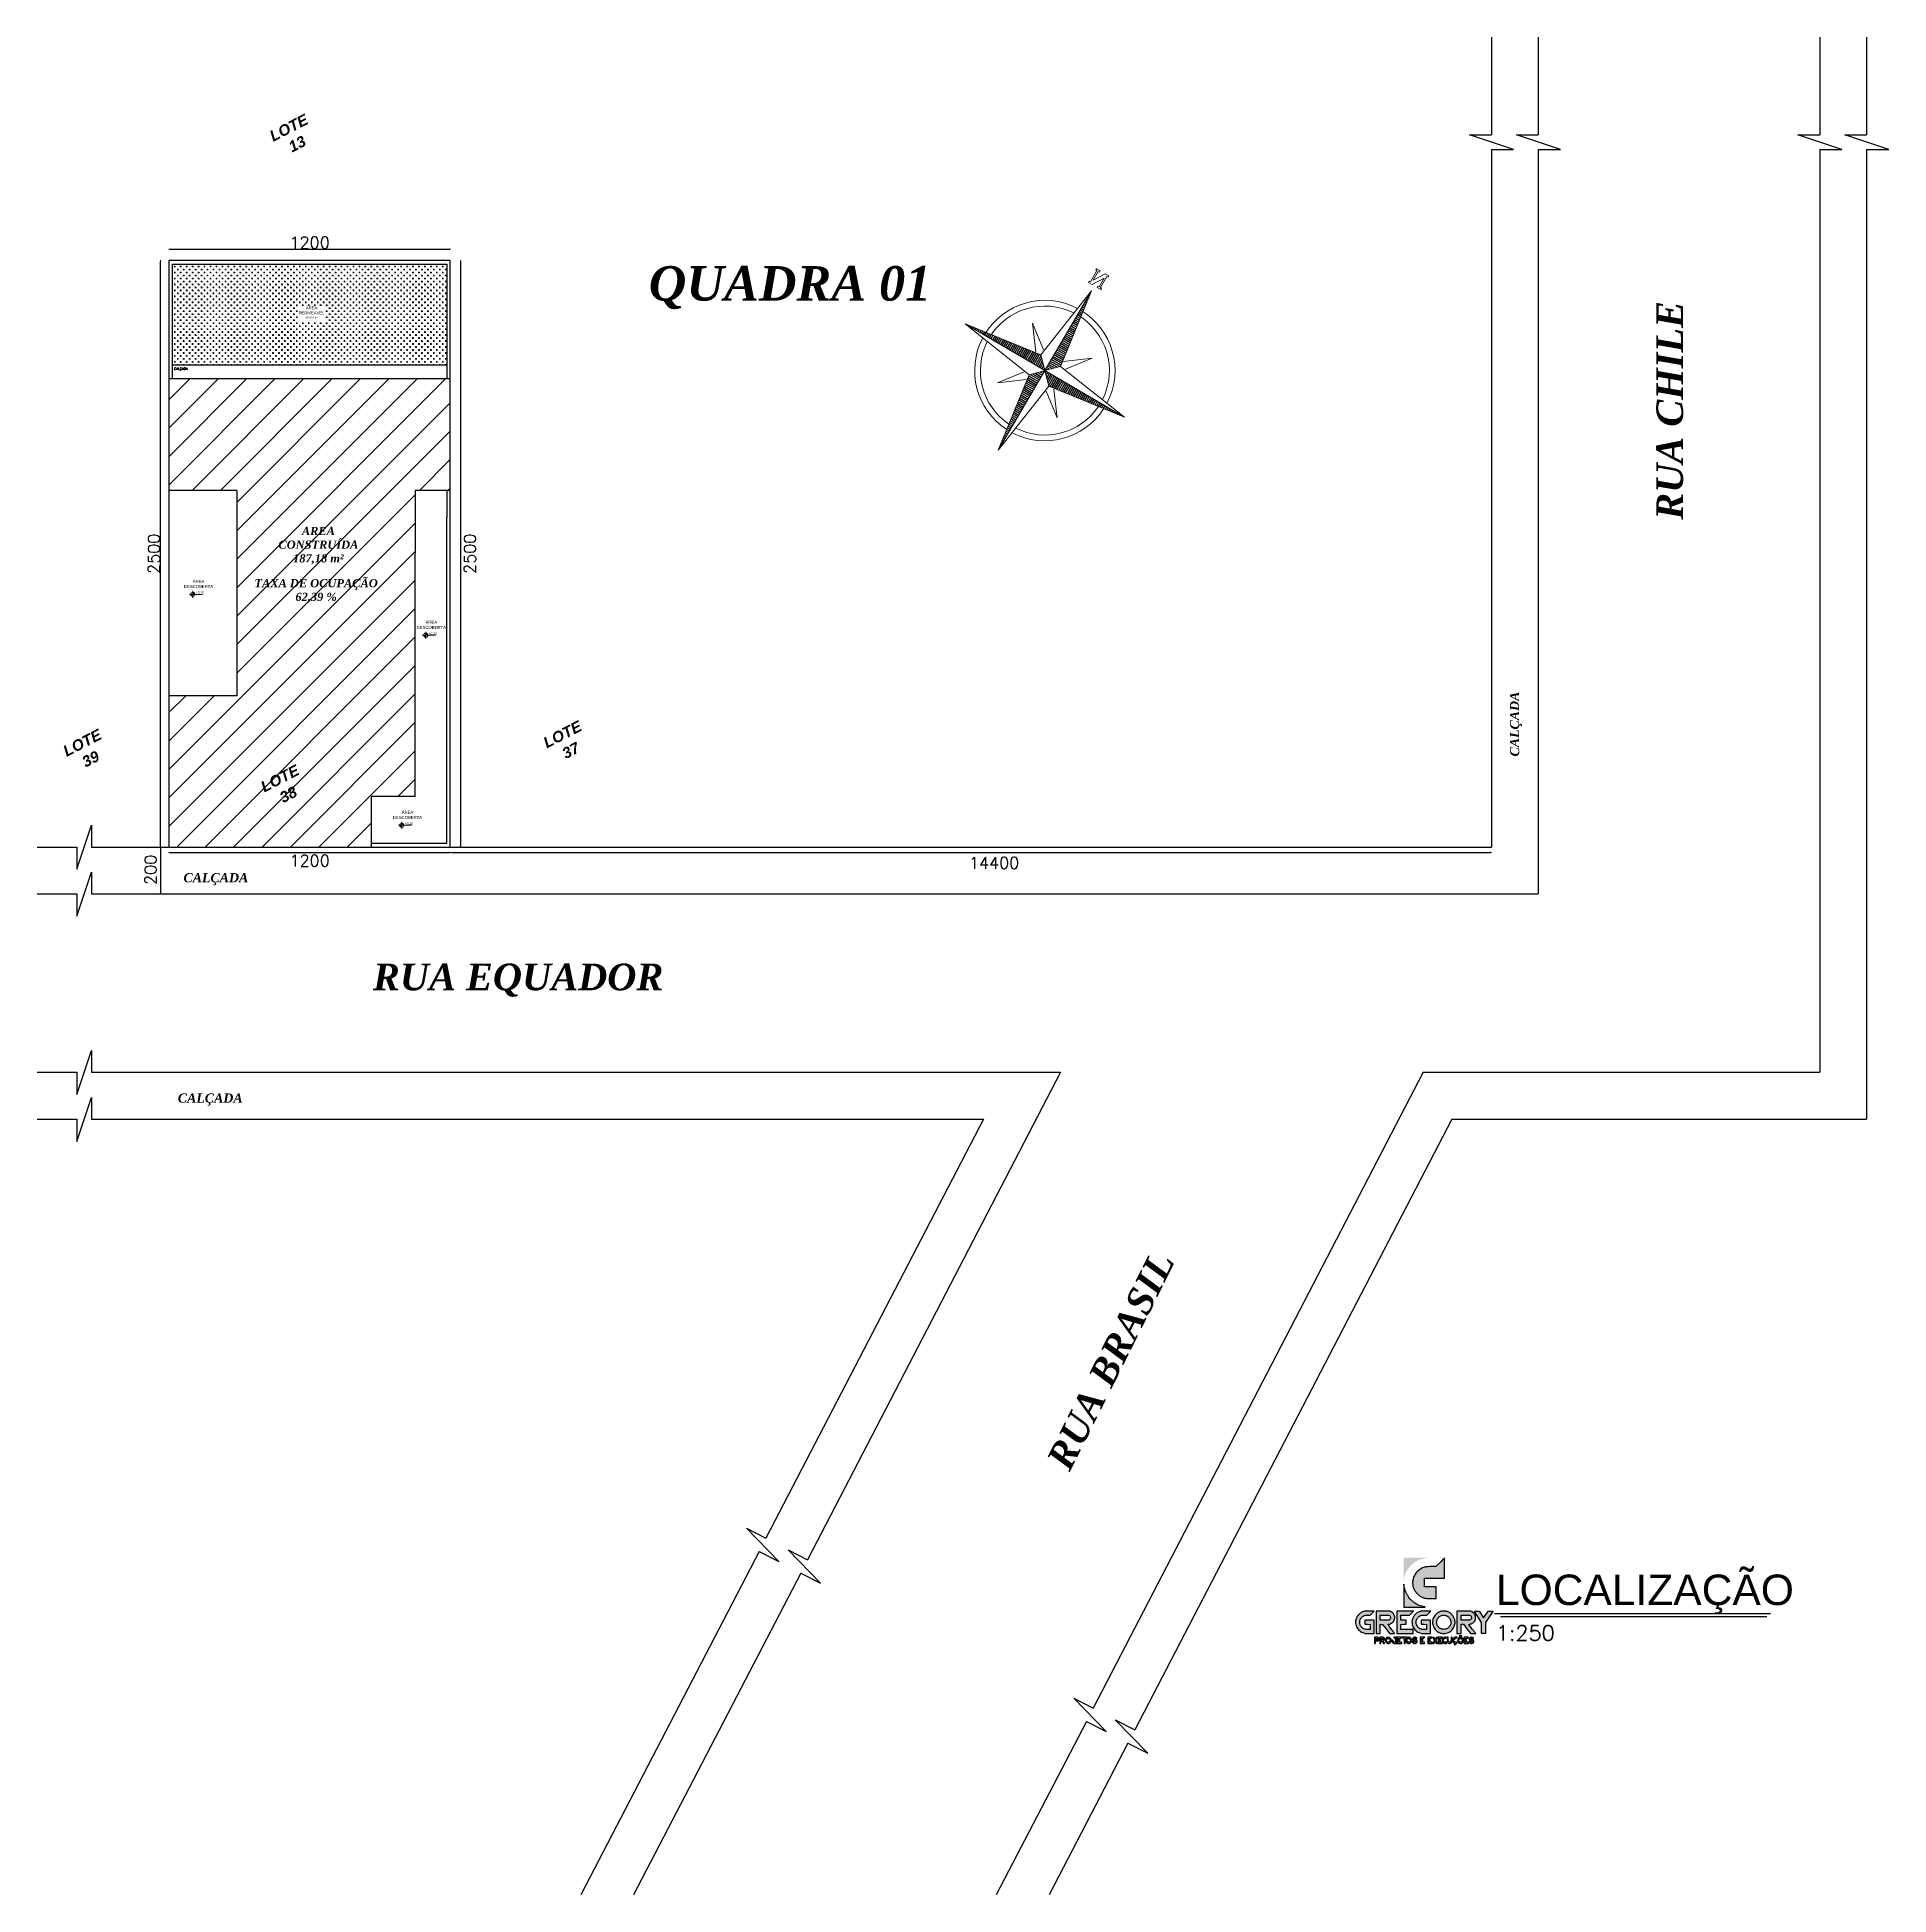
# Model space of a CAD drawing. Header units: millimetres. Extents: x 3314 to 3538, y 1235 to 1314.
# Drawn here: x 3459.3 to 3538.3, y 1234.8 to 1313.9 of the extents above; entities that cross this region are included whole.
import ezdxf

# ---------------------------------------------------------------- set-up
doc = ezdxf.new("R2010")
doc.units = ezdxf.units.MM
doc.linetypes.add('CONTINU', pattern=[0])
for name, color, linetype in [('01', 1, 'Continuous'), ('04', 4, 'Continuous'), ('06', 6, 'Continuous'), ('Layout-int', 1, 'Continuous'), ('PAREDE', 6, 'Continuous'), ('Portas e Janelas', 3, 'Continuous'), ('TextoÁreas', 2, 'Continuous'), ('US_drawings_existing', 7, 'Continuous')]:
    doc.layers.add(name, color=color, linetype=linetype)
doc.layers.add('ALVENARIA', color=7, linetype='Continuous', lineweight=30)
doc.layers.add('LAYOUT', color=8, linetype='Continuous', lineweight=13)
doc.styles.add('ROMANS', font='romans.shx')
doc.styles.add('STYLE1', font='Romans.shx')
doc.styles.add('Util2000', font='arial.ttf')
doc.dimstyles.new('1-100', dxfattribs={"dimtxt": 0.15, "dimasz": 0.04, "dimexe": 0.05, "dimexo": 0.1, "dimgap": 0.03, "dimtad": 1, "dimdec": 0, "dimlfac": 100, "dimzin": 5, "dimdsep": 46, "dimtxsty": 'ROMANS', "dimblk": 'DOT', "dimcen": 0, "dimse1": 1, "dimse2": 1, "dimclrd": 1, "dimclre": 1, "dimclrt": 2, "dimadec": 0, "dimazin": 0, "dimtfac": 1, "dimtdec": 0, "dimtofl": 0, "dimtmove": 2, "dimatfit": 3, "dimfxl": 0.04, "dimtolj": 1, "dimtzin": 1, "dimarcsym": 0})

msp = doc.modelspace()

# ---------------------------------------------------------------- texts
at = {"insert": (3521.517, 1248.417), "char_height": 0.64952, "width": 12.49234, "attachment_point": 1, "style": 'ROMANS'}
msp.add_mtext('{\\fArial|b0|i0|c0|p34;\\H2x;LOCALIZAÇÃO\\P\\Fromans|c0;\\H0.50003x;1:250}', dxfattribs=at)
at = {"layer": '04', "attachment_point": 5, "style": 'ROMANS'}
for s, insert, char_height, width in [('{\\fTimes New Roman|b1|i1|c0|p18;\\C4;QUADRA 01}', (3491.415, 1303.271), 1.47207, 46.26715), ('{\\fTimes New Roman|b1|i1|c0|p18;\\C4;RUA EQUADOR}', (3479.823, 1273.751), 1.1393, 14.14008)]:
    msp.add_mtext(s, dxfattribs=dict(at, insert=insert, char_height=char_height, width=width))
at = {"layer": '04', "char_height": 1.1393, "width": 14.14008, "attachment_point": 5, "style": 'ROMANS'}
for s, insert, rotation in [('{\\fTimes New Roman|b1|i1|c0|p18;\\C4;RUA CHILE}', (3528.935, 1298.038), 90), ('\\pxt7;{\\fTimes New Roman|b1|i1|c0|p18;\\C4;RUA BRASIL}', (3505.096, 1257.534), 63.41857)]:
    msp.add_mtext(s, dxfattribs=dict(at, insert=insert, rotation=rotation))
at = {"layer": '04', "attachment_point": 5, "style": 'ROMANS'}
for s, insert, char_height in [('{\\fTimes New Roman|b1|i1|c0|p18;\\C4;AREA \\PCONSTRUÍDA^J187,18 m²}', (3471.307, 1292.275), 0.35), ('{\\fTimes New Roman|b1|i1|c0|p18;\\C4;TAXA DE OCUPAÇÃO^J62,39 %}', (3471.209, 1290.341), 0.35), ('{\\fTimes New Roman|b1|i1|c0|p18;\\C4;CALÇADA}', (3466.935, 1278.058), 0.39181), ('{\\fTimes New Roman|b1|i1|c0|p18;\\C4;CALÇADA}', (3466.694, 1268.666), 0.39181)]:
    msp.add_mtext(s, dxfattribs=dict(at, insert=insert, char_height=char_height))
at = {"layer": '04', "insert": (3522.373, 1284.667), "char_height": 0.39181, "attachment_point": 5, "rotation": 90, "style": 'ROMANS'}
msp.add_mtext('{\\fTimes New Roman|b1|i1|c0|p18;\\C4;CALÇADA}', dxfattribs=at)
at = {"layer": '06', "char_height": 0.46512, "attachment_point": 5, "rotation": 27.25916, "style": 'ROMANS'}
for s, insert in [('{\\fArial|b1|i1|c0|p34;\\C4;LOTE ^J13}', (3470.225, 1309.741)), ('{\\fArial|b1|i1|c0|p34;\\C4;LOTE ^J39}', (3461.42, 1283.525)), ('{\\fArial|b1|i1|c0|p34;\\C4;LOTE ^J37}', (3481.894, 1283.885)), ('{\\fArial|b1|i1|c0|p34;\\C4;LOTE ^J38}', (3469.846, 1282.007))]:
    msp.add_mtext(s, dxfattribs=dict(at, insert=insert))
at = {"layer": 'Portas e Janelas', "color": 2, "linetype": 'Continuous', "ltscale": 0.25, "style": 'STYLE1'}
msp.add_text('CALÇADA', height=0.1, dxfattribs=at).set_placement((3465.157, 1299.764))
at = {"layer": 'TextoÁreas', "char_height": 0.13, "attachment_point": 5, "style": 'Util2000'}
for s, insert in [('ÁREA \\PPERMEAVEL\\P{\\H0.61538x;a:50,31 m²}', (3471.018, 1302.211)), ('ÁREA \\PDESCOBERTA', (3466.195, 1290.642)), ('ÁREA \\PDESCOBERTA', (3476.122, 1288.898)), ('ÁREA \\PDESCOBERTA', (3475.106, 1280.798))]:
    msp.add_mtext(s, dxfattribs=dict(at, insert=insert))

# ---------------------------------------------------------------- blocks, each defined once
blk = doc.blocks.new('Cotap')
for p, q in [((0, 148), (0, -148)), ((-148, 0), (414, 0))]:
    blk.add_line(p, q)
blk.add_circle((0, 0), 90)
at = {"layer": 'Layout-int', "color": 0}
for points in [[(0, 0), (0, 90), (90, 0), (64, 64)], [(0, 0), (-90, 0), (0, -90), (-64, -64)]]:
    blk.add_solid(points, dxfattribs=at)
at = {"style": 'Util2000', "oblique": 12, "flags": 8}
blk.add_attdef('COTA', (112, 25), '', height=100, dxfattribs=at)
blk = doc.blocks.new('_Dot')
at = {"color": 0, "linetype": 'ByBlock', "lineweight": -2}
blk.add_line((-0.5, 0), (-1, 0), dxfattribs=at)
at = {"color": 0, "linetype": 'ByBlock', "const_width": 0.5}
blk.add_lwpolyline([(-0.25, 0, 1), (0.25, 0, 1)], format="xyb", close=True, dxfattribs=at)
blk = doc.blocks.new('*D206')
at = {"layer": 'ALVENARIA', "color": 1, "lineweight": -2, "transparency": 16777216}
blk.add_line((3464.574, 1279.468), (3464.574, 1304.388), dxfattribs=at)
at = {"layer": 'Defpoints', "color": 0, "transparency": 16777216}
for p in [(3464.574, 1304.428), (3464.933, 1304.428), (3464.933, 1279.428)]:
    blk.add_point(p, dxfattribs=at)
at = {"layer": 'ALVENARIA', "color": 1, "lineweight": -2, "transparency": 16777216, "xscale": 0.04, "yscale": 0.04, "zscale": 0.04}
for p, rotation in [((3464.574, 1304.428), 90), ((3464.574, 1279.428), 270)]:
    blk.add_blockref('_Dot', p, dxfattribs=dict(at, rotation=rotation))
at = {"layer": 'ALVENARIA', "color": 2, "transparency": 16777216, "insert": (3464.294, 1291.928), "char_height": 0.15, "attachment_point": 5, "rotation": 90, "style": 'ROMANS'}
blk.add_mtext('\\A1;{\\H3.33333x;2500}', dxfattribs=at)
blk = doc.blocks.new('*D207')
at = {"layer": 'ALVENARIA', "color": 1, "lineweight": -2, "transparency": 16777216}
blk.add_line((3464.973, 1304.914), (3476.893, 1304.914), dxfattribs=at)
at = {"layer": 'Defpoints', "color": 0, "transparency": 16777216}
for p in [(3464.933, 1304.428), (3476.933, 1304.914), (3476.933, 1304.428)]:
    blk.add_point(p, dxfattribs=at)
at = {"layer": 'ALVENARIA', "color": 1, "lineweight": -2, "transparency": 16777216, "xscale": 0.04, "yscale": 0.04, "zscale": 0.04, "rotation": 180}
blk.add_blockref('_Dot', (3464.933, 1304.914), dxfattribs=at)
at = {"layer": 'ALVENARIA', "color": 1, "lineweight": -2, "transparency": 16777216, "xscale": 0.04, "yscale": 0.04, "zscale": 0.04}
blk.add_blockref('_Dot', (3476.933, 1304.914), dxfattribs=at)
at = {"layer": 'ALVENARIA', "color": 2, "transparency": 16777216, "insert": (3470.933, 1305.194), "char_height": 0.15, "attachment_point": 5, "style": 'ROMANS'}
blk.add_mtext('\\A1;{\\H3.33333x;1200}', dxfattribs=at)
blk = doc.blocks.new('*D208')
at = {"layer": 'ALVENARIA', "color": 1, "lineweight": -2, "transparency": 16777216}
blk.add_line((3477.365, 1304.388), (3477.365, 1279.468), dxfattribs=at)
at = {"layer": 'Defpoints', "color": 0, "transparency": 16777216}
for p in [(3476.933, 1304.428), (3476.96, 1279.428), (3477.365, 1279.428)]:
    blk.add_point(p, dxfattribs=at)
at = {"layer": 'ALVENARIA', "color": 1, "lineweight": -2, "transparency": 16777216, "xscale": 0.04, "yscale": 0.04, "zscale": 0.04}
for p, rotation in [((3477.365, 1304.428), 90), ((3477.365, 1279.428), 270)]:
    blk.add_blockref('_Dot', p, dxfattribs=dict(at, rotation=rotation))
at = {"layer": 'ALVENARIA', "color": 2, "transparency": 16777216, "insert": (3477.767, 1291.928), "char_height": 0.15, "attachment_point": 5, "rotation": 90, "style": 'ROMANS'}
blk.add_mtext('\\A1;{\\H3.33333x;2500}', dxfattribs=at)
blk = doc.blocks.new('*D209')
at = {"layer": 'ALVENARIA', "color": 1, "lineweight": -2, "transparency": 16777216}
blk.add_line((3464.973, 1279.191), (3476.893, 1279.191), dxfattribs=at)
at = {"layer": 'Defpoints', "color": 0, "transparency": 16777216}
for p in [(3464.933, 1279.428), (3476.933, 1279.428), (3476.933, 1279.191)]:
    blk.add_point(p, dxfattribs=at)
at = {"layer": 'ALVENARIA', "color": 1, "lineweight": -2, "transparency": 16777216, "xscale": 0.04, "yscale": 0.04, "zscale": 0.04, "rotation": 180}
blk.add_blockref('_Dot', (3464.933, 1279.191), dxfattribs=at)
at = {"layer": 'ALVENARIA', "color": 1, "lineweight": -2, "transparency": 16777216, "xscale": 0.04, "yscale": 0.04, "zscale": 0.04}
blk.add_blockref('_Dot', (3476.933, 1279.191), dxfattribs=at)
at = {"layer": 'ALVENARIA', "color": 2, "transparency": 16777216, "insert": (3470.933, 1278.846), "char_height": 0.15, "attachment_point": 5, "style": 'ROMANS'}
blk.add_mtext('\\A1;{\\H3.33333x;1200}', dxfattribs=at)
blk = doc.blocks.new('SBPLN014')
for p, q in [((-156, 156), (0, 1250)), ((0, 1250), (0, 0)), ((0, 1250), (156, 156)), ((-469, 469), (-156, 234)), ((-234, 156), (-469, 469)), ((156, 234), (469, 469)), ((469, 469), (234, 156)), ((-1250, 0), (-156, 156)), ((0, 0), (-1250, 0)), ((-156, -156), (-1250, 0)), ((-156, 156), (0, 0)), ((-156, -156), (0, 0)), ((0, 0), (156, 156)), ((1250, 0), (0, 0)), ((0, 0), (0, -1250)), ((0, 0), (156, -156)), ((156, 156), (1250, 0)), ((-469, -469), (-234, -156)), ((-156, -234), (-469, -469)), ((0, -1250), (-156, -156)), ((156, -156), (0, -1250)), ((1250, 0), (156, -156)), ((469, -469), (156, -234)), ((234, -156), (469, -469))]:
    blk.add_line(p, q)
blk.add_lwpolyline([(1348, 64), (1348, 44), (1328, 44), (1328, 103), (1348, 103), (1348, 83), (1523, 83), (1523, 103), (1543, 103), (1543, 44), (1387, -53), (1523, -53), (1523, -34), (1543, -34), (1543, -92), (1523, -92), (1523, -73), (1348, -73), (1348, -92), (1328, -92), (1328, -34), (1484, 64), (1348, 64)])
for radius, start, end in [(950, 92.5891, 177.4109), (873, 93.5464, 176.4536), (950, 0, 87.4109), (873, 0, 86.4536), (950, 182.5891, 267.4109), (873, 183.5464, 266.4536), (950, 270, 357.4109), (873, 270, 356.4536)]:
    blk.add_arc((0, 0), radius, start, end)
at = {"layer": 'Layout-int', "color": 0}
for p, q in [((-33, 1022), (0, 1022)), ((-29, 1047), (0, 1047)), ((-25, 1072), (0, 1072)), ((-22, 1097), (0, 1097)), ((-18, 1122), (0, 1122)), ((-15, 1147), (0, 1147)), ((-11, 1172), (0, 1172)), ((-8, 1197), (0, 1197)), ((-4, 1222), (0, 1222)), ((0, 1247), (0, 1247)), ((-68, 772), (0, 772)), ((-65, 797), (0, 797)), ((-61, 822), (0, 822)), ((-58, 847), (0, 847)), ((-54, 872), (0, 872)), ((-50, 897), (0, 897)), ((-47, 922), (0, 922)), ((-43, 947), (0, 947)), ((-40, 972), (0, 972)), ((-36, 997), (0, 997)), ((-104, 522), (0, 522)), ((-100, 547), (0, 547)), ((-97, 572), (0, 572)), ((-93, 597), (0, 597)), ((-90, 622), (0, 622)), ((-86, 647), (0, 647)), ((-83, 672), (0, 672)), ((-79, 697), (0, 697)), ((-75, 722), (0, 722)), ((-72, 747), (0, 747)), ((-140, 272), (0, 272)), ((-136, 297), (0, 297)), ((-133, 322), (0, 322)), ((-129, 347), (0, 347)), ((-125, 372), (0, 372)), ((-122, 397), (0, 397)), ((-118, 422), (0, 422)), ((-115, 447), (0, 447)), ((-111, 472), (0, 472)), ((-108, 497), (0, 497)), ((-154, 172), (0, 172)), ((-150, 197), (0, 197)), ((-147, 222), (0, 222)), ((-147, 147), (0, 147)), ((-143, 247), (0, 247)), ((-122, 122), (0, 122)), ((-97, 97), (0, 97)), ((-72, 72), (0, 72)), ((-47, 47), (0, 47)), ((-22, 22), (0, 22)), ((22, 22), (22, 0)), ((47, 47), (47, 0)), ((72, 72), (72, 0)), ((97, 97), (97, 0)), ((122, 122), (122, 0)), ((147, 147), (147, 0)), ((172, 154), (172, 0)), ((197, 150), (197, 0)), ((222, 147), (222, 0)), ((247, 143), (247, 0)), ((272, 140), (272, 0)), ((297, 136), (297, 0)), ((322, 133), (322, 0)), ((347, 129), (347, 0)), ((372, 125), (372, 0)), ((397, 122), (397, 0)), ((422, 118), (422, 0)), ((447, 115), (447, 0)), ((472, 111), (472, 0)), ((497, 108), (497, 0)), ((522, 104), (522, 0)), ((547, 100), (547, 0)), ((572, 97), (572, 0)), ((597, 93), (597, 0)), ((622, 90), (622, 0)), ((647, 86), (647, 0)), ((672, 83), (672, 0)), ((697, 79), (697, 0)), ((722, 75), (722, 0)), ((747, 72), (747, 0)), ((772, 68), (772, 0)), ((797, 65), (797, 0)), ((822, 61), (822, 0)), ((847, 58), (847, 0)), ((872, 54), (872, 0)), ((897, 50), (897, 0)), ((922, 47), (922, 0)), ((947, 43), (947, 0)), ((972, 40), (972, 0)), ((997, 36), (997, 0)), ((1022, 33), (1022, 0)), ((1047, 29), (1047, 0)), ((1072, 25), (1072, 0)), ((1097, 22), (1097, 0)), ((1122, 18), (1122, 0)), ((1147, 15), (1147, 0)), ((1172, 11), (1172, 0)), ((1197, 8), (1197, 0)), ((1222, 4), (1222, 0)), ((1247, 0), (1247, 0)), ((-1247, 0), (-1247, 0)), ((-1222, -4), (-1222, 0)), ((-1197, -8), (-1197, 0)), ((-1172, -11), (-1172, 0)), ((-1147, -15), (-1147, 0)), ((-1122, -18), (-1122, 0)), ((-1097, -22), (-1097, 0)), ((-1072, -25), (-1072, 0)), ((-1047, -29), (-1047, 0)), ((-1022, -33), (-1022, 0)), ((-997, -36), (-997, 0)), ((-972, -40), (-972, 0)), ((-947, -43), (-947, 0)), ((-922, -47), (-922, 0)), ((-897, -50), (-897, 0)), ((-872, -54), (-872, 0)), ((-847, -58), (-847, 0)), ((-822, -61), (-822, 0)), ((-797, -65), (-797, 0)), ((-772, -68), (-772, 0)), ((-747, -72), (-747, 0)), ((-722, -75), (-722, 0)), ((-697, -79), (-697, 0)), ((-672, -83), (-672, 0)), ((-647, -86), (-647, 0)), ((-622, -90), (-622, 0)), ((-597, -93), (-597, 0)), ((-572, -97), (-572, 0)), ((-547, -100), (-547, 0)), ((-522, -104), (-522, 0)), ((-497, -108), (-497, 0)), ((-472, -111), (-472, 0)), ((-447, -115), (-447, 0)), ((-422, -118), (-422, 0)), ((-397, -122), (-397, 0)), ((-372, -125), (-372, 0)), ((-347, -129), (-347, 0)), ((-322, -133), (-322, 0)), ((-297, -136), (-297, 0)), ((-272, -140), (-272, 0)), ((-247, -143), (-247, 0)), ((-222, -147), (-222, 0)), ((-197, -150), (-197, 0)), ((-172, -154), (-172, 0)), ((-147, -147), (-147, 0)), ((-122, -122), (-122, 0)), ((-97, -97), (-97, 0)), ((-72, -72), (-72, 0)), ((-47, -47), (-47, 0)), ((-22, -22), (-22, 0)), ((22, -22), (0, -22)), ((47, -47), (0, -47)), ((72, -72), (0, -72)), ((97, -97), (0, -97)), ((122, -122), (0, -122)), ((147, -147), (0, -147)), ((154, -172), (0, -172)), ((150, -197), (0, -197)), ((147, -222), (0, -222)), ((143, -247), (0, -247)), ((140, -272), (0, -272)), ((136, -297), (0, -297)), ((133, -322), (0, -322)), ((129, -347), (0, -347)), ((125, -372), (0, -372)), ((122, -397), (0, -397)), ((118, -422), (0, -422)), ((115, -447), (0, -447)), ((111, -472), (0, -472)), ((108, -497), (0, -497)), ((104, -522), (0, -522)), ((100, -547), (0, -547)), ((97, -572), (0, -572)), ((93, -597), (0, -597)), ((90, -622), (0, -622)), ((86, -647), (0, -647)), ((83, -672), (0, -672)), ((79, -697), (0, -697)), ((75, -722), (0, -722)), ((72, -747), (0, -747)), ((68, -772), (0, -772)), ((65, -797), (0, -797)), ((61, -822), (0, -822)), ((58, -847), (0, -847)), ((54, -872), (0, -872)), ((50, -897), (0, -897)), ((47, -922), (0, -922)), ((43, -947), (0, -947)), ((40, -972), (0, -972)), ((36, -997), (0, -997)), ((33, -1022), (0, -1022)), ((29, -1047), (0, -1047)), ((25, -1072), (0, -1072)), ((22, -1097), (0, -1097)), ((18, -1122), (0, -1122)), ((15, -1147), (0, -1147)), ((11, -1172), (0, -1172)), ((8, -1197), (0, -1197)), ((4, -1222), (0, -1222)), ((0, -1247), (0, -1247))]:
    blk.add_line(p, q, dxfattribs=at)
blk = doc.blocks.new('*D210')
at = {"layer": 'ALVENARIA', "color": 1, "lineweight": -2, "transparency": 16777216}
blk.add_line((3464.574, 1279.388), (3464.574, 1277.468), dxfattribs=at)
at = {"layer": 'Defpoints', "color": 0, "transparency": 16777216}
for p in [(3464.933, 1279.428), (3464.574, 1277.428), (3464.933, 1277.428)]:
    blk.add_point(p, dxfattribs=at)
at = {"layer": 'ALVENARIA', "color": 1, "lineweight": -2, "transparency": 16777216, "xscale": 0.04, "yscale": 0.04, "zscale": 0.04}
for p, rotation in [((3464.574, 1279.428), 90), ((3464.574, 1277.428), 270)]:
    blk.add_blockref('_Dot', p, dxfattribs=dict(at, rotation=rotation))
at = {"layer": 'ALVENARIA', "color": 2, "transparency": 16777216, "insert": (3464.152, 1278.456), "char_height": 0.15, "attachment_point": 5, "rotation": 90, "style": 'ROMANS'}
blk.add_mtext('\\A1;{\\H3.33333x;200}', dxfattribs=at)
blk = doc.blocks.new('*D211')
at = {"layer": 'ALVENARIA', "color": 1, "lineweight": -2, "transparency": 16777216}
blk.add_line((3477, 1279.191), (3521.283, 1279.191), dxfattribs=at)
at = {"layer": 'Defpoints', "color": 0, "transparency": 16777216}
for p in [(3476.96, 1279.428), (3521.323, 1279.428), (3521.323, 1279.191)]:
    blk.add_point(p, dxfattribs=at)
at = {"layer": 'ALVENARIA', "color": 1, "lineweight": -2, "transparency": 16777216, "xscale": 0.04, "yscale": 0.04, "zscale": 0.04, "rotation": 180}
blk.add_blockref('_Dot', (3476.96, 1279.191), dxfattribs=at)
at = {"layer": 'ALVENARIA', "color": 1, "lineweight": -2, "transparency": 16777216, "xscale": 0.04, "yscale": 0.04, "zscale": 0.04}
blk.add_blockref('_Dot', (3521.323, 1279.191), dxfattribs=at)
at = {"layer": 'ALVENARIA', "color": 2, "transparency": 16777216, "insert": (3500.121, 1278.751), "char_height": 0.15, "width": 5.057, "attachment_point": 5, "style": 'ROMANS'}
blk.add_mtext('\\A1;{\\H3.33333x;14400}', dxfattribs=at)

# ---------------------------------------------------------------- dimensions: what is measured, and where the dimension line sits
at = {"layer": 'ALVENARIA'}
dim = msp.add_linear_dim(base=(3476.933, 1304.914), p1=(3464.933, 1304.428), p2=(3476.933, 1304.428), text='{\\H3.33333x;<>}', dimstyle='1-100', dxfattribs=at)
dim.commit()
dim.dimension.update_dxf_attribs({"geometry": '*D207', "text_midpoint": (3470.933, 1305.194)})
dim = msp.add_linear_dim(base=(3464.574, 1304.428), p1=(3464.933, 1279.428), p2=(3464.933, 1304.428), angle=90, text='{\\H3.33333x;<>}', dimstyle='1-100', override={"dimfxlon": 1}, dxfattribs=at)
dim.commit()
dim.dimension.update_dxf_attribs({"geometry": '*D206', "text_midpoint": (3464.294, 1291.928)})
for base, p1, p2, picture, middle in [((3477.365, 1279.428), (3476.933, 1304.428), (3476.96, 1279.428), '*D208', (3477.767, 1291.928)), ((3464.574, 1277.428), (3464.933, 1279.428), (3464.933, 1277.428), '*D210', (3464.152, 1278.456))]:
    dim = msp.add_linear_dim(base=base, p1=p1, p2=p2, angle=90, text='{\\H3.33333x;<>}', dimstyle='1-100', override={"dimfxlon": 1}, dxfattribs=at)
    dim.commit()
    dim.dimension.update_dxf_attribs({"geometry": picture, "text_midpoint": middle, "dimtype": 160})
for base, p1, p2, text, picture, middle in [((3476.933, 1279.191), (3464.933, 1279.428), (3476.933, 1279.428), '{\\H3.33333x;<>}', '*D209', (3470.933, 1278.846)), ((3521.323, 1279.191), (3476.96, 1279.428), (3521.323, 1279.428), '{\\H3.33333x;14400}', '*D211', (3500.121, 1278.751))]:
    dim = msp.add_linear_dim(base=base, p1=p1, p2=p2, text=text, dimstyle='1-100', override={"dimfxlon": 1}, dxfattribs=at)
    dim.commit()
    dim.dimension.update_dxf_attribs({"geometry": picture, "text_midpoint": middle, "dimtype": 160})

# ---------------------------------------------------------------- hatches: boundary and pattern name
h = msp.add_hatch(color=256)
h.dxf.hatch_style = 1
h.paths.add_polyline_path([(3521.381, 1246.847), (3521.38, 1246.853), (3521.182, 1246.851), (3520.994, 1246.581), (3520.99, 1246.578), (3520.986, 1246.58), (3520.796, 1246.855), (3520.649, 1246.855), (3520.615, 1246.853), (3520.601, 1246.85), (3520.599, 1246.845), (3520.906, 1246.375), (3520.906, 1245.913), (3520.91, 1245.908), (3520.925, 1245.905), (3520.951, 1245.903), (3520.978, 1245.903), (3521.078, 1245.903), (3521.078, 1246.377)])
h.paths.add_polyline_path([(3515.974, 1246.684, 0.045366), (3515.922, 1246.675, 0.056293), (3515.879, 1246.657, 0.031864), (3515.832, 1246.628, 0.053476), (3515.798, 1246.597, 0.029032), (3515.763, 1246.554, 0.029062), (3515.734, 1246.507, 0.058196), (3515.718, 1246.466, 0.031547), (3515.714, 1246.449, 0.011811), (3515.711, 1246.425, 0.011655), (3515.709, 1246.398, 0.013858), (3515.709, 1246.372, 0.050762), (3515.715, 1246.316, 0.051328), (3515.733, 1246.262, 0.050389), (3515.761, 1246.212, 0.045414), (3515.8, 1246.167, 0.057813), (3515.857, 1246.123, 0.06042), (3515.921, 1246.094, 0.05329), (3515.997, 1246.079, 0.03182), (3516.09, 1246.077), (3516.15, 1246.079), (3516.152, 1246.188), (3516.154, 1246.296), (3516.041, 1246.299), (3515.928, 1246.301), (3515.928, 1246.387), (3515.928, 1246.473), (3516.125, 1246.473), (3516.322, 1246.473), (3516.322, 1246.19), (3516.322, 1245.907), (3516.154, 1245.905, -0.00423), (3516.071, 1245.904, -0.009891), (3516.009, 1245.906, -0.013041), (3515.96, 1245.909, -0.02247), (3515.92, 1245.915, -0.110868), (3515.735, 1245.994, -0.103974), (3515.597, 1246.146, -0.105036), (3515.533, 1246.34, -0.115391), (3515.557, 1246.536, -0.02276), (3515.58, 1246.591, -0.033891), (3515.605, 1246.637, -0.033623), (3515.637, 1246.679, -0.021914), (3515.679, 1246.724, -0.028412), (3515.728, 1246.767, -0.035003), (3515.778, 1246.801, -0.035443), (3515.833, 1246.827, -0.030506), (3515.893, 1246.847, -0.026929), (3515.933, 1246.855, -0.020918), (3515.977, 1246.859, -0.012698), (3516.038, 1246.862, -0.002922), (3516.141, 1246.863), (3516.33, 1246.863), (3516.245, 1246.778), (3516.16, 1246.693), (3516.052, 1246.689, 0.014191)])
h.paths.add_polyline_path([(3518.177, 1249.013, -0.022536), (3518.269, 1249.053, -0.024547), (3518.361, 1249.083, -0.0225), (3518.463, 1249.106, -0.014293), (3518.583, 1249.124, 0.768357), (3518.583, 1249.129, 0.094143), (3518.565, 1249.133, 0.005391), (3518.445, 1249.135, 0.000425), (3518.126, 1249.136), (3517.582, 1249.137), (3517.583, 1248.634, 0.000996), (3517.584, 1248.417, 0.00307), (3517.585, 1248.27, 0.003017), (3517.588, 1248.173, 0.900416), (3517.591, 1248.172, 0.000055), (3517.595, 1248.192, 0.000021), (3517.6, 1248.219, 0.000022), (3517.605, 1248.251, 0.000027), (3517.611, 1248.279, -0.039105), (3517.648, 1248.421, -0.040605), (3517.707, 1248.554, -0.039167), (3517.788, 1248.68, -0.03185), (3517.894, 1248.801, -0.013149), (3517.969, 1248.873, -0.023401), (3518.035, 1248.928, -0.0258), (3518.102, 1248.972, -0.021023)])
h.paths.add_polyline_path([(3517.815, 1247.428, -0.034035), (3517.754, 1247.52, -0.019934), (3517.693, 1247.636, -0.01528), (3517.662, 1247.708, -0.017897), (3517.636, 1247.779, -0.018305), (3517.617, 1247.849, -0.017574), (3517.602, 1247.922, 0.001994), (3517.597, 1247.952, 0.002842), (3517.592, 1247.979, 0.001573), (3517.588, 1248.002, 0.042281), (3517.586, 1248.008, 0.833255), (3517.585, 1248.008, 0.000115), (3517.584, 1247.869, 0.000995), (3517.584, 1247.712, 0.000582), (3517.585, 1247.524), (3517.586, 1247.031), (3518.045, 1247.029, 0.000737), (3518.221, 1247.029, 0.001245), (3518.368, 1247.029, 0.000089), (3518.5, 1247.029, 0.666856), (3518.5, 1247.031, 0.137435), (3518.497, 1247.033, 0.001639), (3518.473, 1247.038, 0.004782), (3518.445, 1247.045, 0.00309), (3518.413, 1247.052, -0.025686), (3518.29, 1247.083, -0.037016), (3518.185, 1247.125, -0.036467), (3518.087, 1247.182, -0.023977), (3517.983, 1247.26, -0.020891), (3517.887, 1247.347, -0.034384)])
h.paths.add_polyline_path([(3518.961, 1247.643), (3518.961, 1247.889), (3518.712, 1247.891), (3518.464, 1247.893), (3518.464, 1248.078), (3518.464, 1248.263), (3518.897, 1248.263), (3519.33, 1248.263), (3519.33, 1248.7, 0.001316), (3519.33, 1248.885, 0.003231), (3519.328, 1249.022, 0.000492), (3519.319, 1249.123, -0.195262), (3519.317, 1249.118, -0.002477), (3519.271, 1249.069, -0.007031), (3519.214, 1249.011, -0.003383), (3519.14, 1248.938), (3518.957, 1248.761), (3518.756, 1248.757, 0.002922), (3518.646, 1248.754, 0.011655), (3518.579, 1248.75, 0.018404), (3518.53, 1248.744, 0.022541), (3518.485, 1248.735, 0.079855), (3518.295, 1248.654, 0.074533), (3518.135, 1248.516, 0.074181), (3518.021, 1248.336, 0.077857), (3517.968, 1248.134, 0.057107), (3517.97, 1247.979, 0.062881), (3518.007, 1247.833, 0.061372), (3518.08, 1247.699, 0.050454), (3518.188, 1247.576, 0.016927), (3518.24, 1247.531, 0.024621), (3518.29, 1247.495, 0.026142), (3518.34, 1247.466, 0.02329), (3518.395, 1247.44, 0.030023), (3518.463, 1247.418, 0.036074), (3518.529, 1247.405, 0.023905), (3518.615, 1247.399, 0.005818), (3518.758, 1247.397), (3518.961, 1247.397)])
h.paths.add_polyline_path([(3519.79, 1245.476, 0.084324), (3519.78, 1245.474, 0.368835), (3519.778, 1245.47, 0.121786), (3519.781, 1245.464, -0.065459), (3519.785, 1245.458, -0.054214), (3519.787, 1245.452, -0.056242), (3519.788, 1245.445, -0.089309), (3519.787, 1245.439, -0.211866), (3519.779, 1245.431, -0.06978), (3519.762, 1245.427, -0.080348), (3519.746, 1245.428, -0.348317), (3519.74, 1245.435, -0.166234), (3519.742, 1245.438, -0.095329), (3519.745, 1245.441, -0.07625), (3519.749, 1245.443, -0.056889), (3519.754, 1245.443, 0.028321), (3519.761, 1245.444, 0.272121), (3519.763, 1245.445, 0.273085), (3519.763, 1245.448, 0.02847), (3519.759, 1245.453, -0.055915), (3519.755, 1245.458, -0.038802), (3519.752, 1245.464, -0.039104), (3519.749, 1245.47, -0.062708), (3519.749, 1245.476, 0.135606), (3519.747, 1245.482, 0.045861), (3519.742, 1245.489, 0.041612), (3519.734, 1245.497, 0.037125), (3519.725, 1245.503, -0.093926), (3519.705, 1245.521, -0.041375), (3519.686, 1245.55, -0.041336), (3519.671, 1245.583, -0.083184), (3519.667, 1245.61, -0.09248), (3519.674, 1245.649, -0.066769), (3519.695, 1245.688, -0.067088), (3519.726, 1245.72, -0.095522), (3519.761, 1245.738, -0.027106), (3519.773, 1245.741, -0.011994), (3519.789, 1245.744, -0.011822), (3519.806, 1245.745, -0.015607), (3519.822, 1245.746), (3519.859, 1245.747), (3519.831, 1245.719, -0.009321), (3519.82, 1245.708, -0.013808), (3519.81, 1245.699, -0.010292), (3519.8, 1245.691, 0.067452), (3519.783, 1245.691, 0.069486), (3519.769, 1245.687, 0.060855), (3519.755, 1245.679, 0.033939), (3519.74, 1245.666, 0.083105), (3519.722, 1245.641, 0.107422), (3519.716, 1245.614, 0.105098), (3519.721, 1245.586, 0.076735), (3519.737, 1245.559, 0.03524), (3519.751, 1245.545, 0.096068), (3519.763, 1245.538, 0.072605), (3519.778, 1245.534, 0.014348), (3519.807, 1245.534), (3519.855, 1245.534), (3519.855, 1245.505), (3519.855, 1245.476), (3519.813, 1245.476, 0.007211)])
h.paths.add_polyline_path([(3519.649, 1245.685, 0.006383), (3519.647, 1245.722, 0.081716), (3519.643, 1245.735, 0.197724), (3519.637, 1245.742, 0.069714), (3519.623, 1245.745), (3519.601, 1245.748), (3519.601, 1245.662, -0.006154), (3519.6, 1245.614, -0.033185), (3519.598, 1245.588, -0.06076), (3519.593, 1245.57, -0.066716), (3519.584, 1245.555, -0.044616), (3519.575, 1245.545, -0.067084), (3519.565, 1245.539, -0.067835), (3519.553, 1245.535, -0.046801), (3519.54, 1245.534, -0.101838), (3519.513, 1245.539, -0.183925), (3519.496, 1245.555, -0.089292), (3519.488, 1245.587, -0.013745), (3519.484, 1245.653), (3519.482, 1245.743), (3519.459, 1245.745), (3519.437, 1245.748), (3519.437, 1245.652, 0.018109), (3519.439, 1245.579, 0.077886), (3519.449, 1245.537, 0.122776), (3519.469, 1245.509, 0.07971), (3519.502, 1245.489, 0.061702), (3519.533, 1245.481, 0.087949), (3519.561, 1245.482, 0.085999), (3519.588, 1245.493, 0.056431), (3519.614, 1245.514, 0.08135), (3519.633, 1245.541, 0.064756), (3519.644, 1245.574, 0.045429), (3519.649, 1245.62, 0.01645)])
h.paths.add_polyline_path([(3519.381, 1245.713, 0.04035), (3519.392, 1245.722), (3519.415, 1245.747), (3519.379, 1245.746, 0.014216), (3519.363, 1245.746, 0.011748), (3519.347, 1245.744, 0.011914), (3519.332, 1245.742, 0.030856), (3519.321, 1245.739, 0.047742), (3519.295, 1245.728, 0.057899), (3519.273, 1245.713, 0.056943), (3519.254, 1245.693, 0.044035), (3519.239, 1245.668, 0.05868), (3519.228, 1245.635, 0.071091), (3519.225, 1245.603, 0.069333), (3519.232, 1245.57, 0.052343), (3519.248, 1245.538, 0.061199), (3519.267, 1245.514, 0.074983), (3519.291, 1245.497, 0.06283), (3519.321, 1245.486, 0.029564), (3519.363, 1245.479), (3519.412, 1245.474), (3519.412, 1245.503), (3519.412, 1245.533), (3519.365, 1245.532, -0.015672), (3519.338, 1245.533, -0.073669), (3519.322, 1245.536, -0.092176), (3519.31, 1245.543, -0.032271), (3519.296, 1245.557, -0.130236), (3519.276, 1245.596, -0.134488), (3519.278, 1245.639, -0.135109), (3519.302, 1245.674, -0.131909), (3519.341, 1245.693, 0.055823), (3519.353, 1245.697, 0.029894), (3519.367, 1245.704, 0.029372)])
h.paths.add_polyline_path([(3519.243, 1245.747), (3519.147, 1245.747), (3519.051, 1245.747), (3519.051, 1245.612), (3519.051, 1245.476), (3519.146, 1245.476), (3519.241, 1245.476), (3519.238, 1245.503), (3519.236, 1245.529), (3519.168, 1245.532), (3519.1, 1245.534), (3519.1, 1245.563, -0.022502), (3519.101, 1245.58, -0.177122), (3519.104, 1245.587, -0.17484), (3519.112, 1245.59, -0.02181), (3519.129, 1245.591, 0.021354), (3519.146, 1245.592, 0.157081), (3519.153, 1245.595, 0.18555), (3519.157, 1245.601, 0.032088), (3519.158, 1245.616, 0.032088), (3519.157, 1245.63, 0.18555), (3519.153, 1245.636, 0.157081), (3519.146, 1245.64, 0.021354), (3519.129, 1245.64, -0.021868), (3519.112, 1245.641, -0.176278), (3519.104, 1245.644, -0.176278), (3519.101, 1245.652, -0.021868), (3519.1, 1245.669), (3519.1, 1245.698), (3519.148, 1245.698, 0.01598), (3519.175, 1245.699, 0.067252), (3519.192, 1245.702, 0.084533), (3519.204, 1245.709, 0.034255), (3519.219, 1245.722)])
h.paths.add_polyline_path([(3518.953, 1245.611), (3518.968, 1245.636, 0.000286), (3518.975, 1245.648, 0.00011), (3518.984, 1245.664, 0.000117), (3518.995, 1245.683, 0.000142), (3519.005, 1245.7), (3519.028, 1245.739), (3519, 1245.739, 0.051622), (3518.984, 1245.737, 0.116288), (3518.973, 1245.732, 0.078435), (3518.963, 1245.721, 0.014932), (3518.949, 1245.698), (3518.925, 1245.657), (3518.902, 1245.696, 0.046512), (3518.885, 1245.72, 0.074804), (3518.866, 1245.736, 0.101287), (3518.847, 1245.743, 0.180176), (3518.831, 1245.74, 0.343213), (3518.829, 1245.735, 0.02006), (3518.835, 1245.719, 0.022173), (3518.845, 1245.698, 0.011129), (3518.859, 1245.672), (3518.896, 1245.609), (3518.858, 1245.548, 0.003455), (3518.844, 1245.524, 0.005263), (3518.832, 1245.503, 0.002091), (3518.822, 1245.485, 0.126264), (3518.821, 1245.481, 0.318591), (3518.823, 1245.479, 0.033221), (3518.828, 1245.478, 0.031568), (3518.836, 1245.476, 0.01951), (3518.846, 1245.476, 0.06833), (3518.86, 1245.478, 0.104091), (3518.871, 1245.484, 0.067414), (3518.881, 1245.495, 0.015547), (3518.896, 1245.517, -0.004208), (3518.906, 1245.533, -0.006725), (3518.914, 1245.546, -0.002146), (3518.922, 1245.558, -0.476169), (3518.925, 1245.557, -0.002035), (3518.933, 1245.546, -0.006562), (3518.942, 1245.533, -0.004109), (3518.953, 1245.517, 0.015841), (3518.967, 1245.496, 0.062742), (3518.978, 1245.484, 0.097021), (3518.989, 1245.478, 0.074993), (3519.003, 1245.476, 0.024466), (3519.012, 1245.477, 0.039154), (3519.019, 1245.478, 0.046586), (3519.025, 1245.48, 0.294401), (3519.026, 1245.482, 0.118205), (3519.025, 1245.486, 0.002773), (3519.016, 1245.505, 0.00598), (3519.004, 1245.526, 0.004003), (3518.99, 1245.55)])
h.paths.add_polyline_path([(3518.796, 1245.521, 0.152605), (3518.793, 1245.528, 0.194424), (3518.787, 1245.531, 0.037966), (3518.774, 1245.532, -0.008957), (3518.762, 1245.531, -0.002667), (3518.744, 1245.531, -0.002671), (3518.724, 1245.532, -0.002886), (3518.704, 1245.532), (3518.657, 1245.534), (3518.657, 1245.562, -0.021868), (3518.658, 1245.58, -0.176278), (3518.661, 1245.587, -0.176278), (3518.668, 1245.59, -0.021868), (3518.686, 1245.591, 0.021354), (3518.703, 1245.592, 0.157081), (3518.71, 1245.595, 0.18555), (3518.714, 1245.601, 0.032088), (3518.715, 1245.616, 0.032088), (3518.714, 1245.63, 0.18555), (3518.71, 1245.636, 0.157081), (3518.703, 1245.64, 0.021354), (3518.686, 1245.64, -0.021868), (3518.668, 1245.641, -0.176278), (3518.661, 1245.644, -0.176278), (3518.658, 1245.652, -0.021868), (3518.657, 1245.669), (3518.657, 1245.698), (3518.705, 1245.698, 0.01598), (3518.732, 1245.699, 0.067252), (3518.748, 1245.702, 0.084533), (3518.761, 1245.709, 0.034255), (3518.776, 1245.722), (3518.8, 1245.747), (3518.704, 1245.747), (3518.608, 1245.747), (3518.608, 1245.612), (3518.608, 1245.476), (3518.702, 1245.476), (3518.797, 1245.476), (3518.797, 1245.504, 0.021113)])
h.paths.add_polyline_path([(3520.057, 1245.795, 0.1477), (3520.05, 1245.799, 0.053172), (3520.036, 1245.802, 0.008421), (3520.008, 1245.803, 0.007584), (3519.977, 1245.803, 0.059631), (3519.963, 1245.802, 0.166681), (3519.956, 1245.797, 0.168857), (3519.954, 1245.79, 0.165127), (3519.956, 1245.782, 0.162016), (3519.963, 1245.778, 0.061454), (3519.977, 1245.776, 0.00855), (3520.005, 1245.775, 0.01086), (3520.031, 1245.776, 0.047938), (3520.046, 1245.778, 0.096455), (3520.055, 1245.782, 0.190523), (3520.059, 1245.789, 0.229556)])
h.paths.add_polyline_path([(3520.539, 1245.729, 0.066793), (3520.51, 1245.74, 0.060053), (3520.477, 1245.745, 0.049318), (3520.44, 1245.741, 0.103103), (3520.418, 1245.732, 0.052877), (3520.396, 1245.712, 0.053352), (3520.378, 1245.689, 0.136861), (3520.372, 1245.669, 0.100017), (3520.379, 1245.638, 0.122228), (3520.396, 1245.615, 0.094313), (3520.427, 1245.598, 0.041275), (3520.472, 1245.588, -0.062763), (3520.514, 1245.576, -0.309671), (3520.527, 1245.557, -0.332207), (3520.513, 1245.539, -0.065668), (3520.471, 1245.534, -0.0232), (3520.454, 1245.534, -0.038066), (3520.439, 1245.537, -0.046448), (3520.428, 1245.541, -0.112328), (3520.422, 1245.546, 0.147212), (3520.409, 1245.554, 0.052854), (3520.389, 1245.558, 0.057671), (3520.37, 1245.557, 0.371436), (3520.364, 1245.551, 0.128527), (3520.365, 1245.546, 0.015619), (3520.37, 1245.538, 0.017702), (3520.377, 1245.528, 0.013734), (3520.385, 1245.518, 0.18235), (3520.449, 1245.482, 0.149581), (3520.527, 1245.494, 0.200281), (3520.571, 1245.543, 0.256021), (3520.561, 1245.602, 0.067388), (3520.55, 1245.612, 0.048763), (3520.536, 1245.621, 0.037248), (3520.517, 1245.628, 0.016764), (3520.49, 1245.635, -0.01353), (3520.448, 1245.646, -0.093861), (3520.429, 1245.655, -0.286182), (3520.425, 1245.666, -0.148205), (3520.432, 1245.679, -0.14098), (3520.451, 1245.689, -0.059016), (3520.479, 1245.692, -0.058522), (3520.508, 1245.689, -0.123403), (3520.527, 1245.678, 0.028303), (3520.536, 1245.671, 0.182011), (3520.542, 1245.669, 0.163883), (3520.548, 1245.672, 0.02193), (3520.557, 1245.681, 0.026988), (3520.565, 1245.691, 0.129605), (3520.567, 1245.697, 0.157027), (3520.566, 1245.703, 0.045391), (3520.56, 1245.711, 0.091723)])
h.paths.add_polyline_path([(3520.328, 1245.723, 0.022799), (3520.334, 1245.73, 0.021687), (3520.339, 1245.737, 0.142658), (3520.34, 1245.74, 0.410329), (3520.334, 1245.746, 0.002474), (3520.25, 1245.747, 0.002839), (3520.167, 1245.747, 0.261371), (3520.156, 1245.741, 0.134895), (3520.153, 1245.728, 0.001005), (3520.153, 1245.619, 0.001878), (3520.153, 1245.515, 0.064275), (3520.156, 1245.49, 0.201591), (3520.162, 1245.482, 0.095967), (3520.175, 1245.478, 0.034426), (3520.198, 1245.477, 0.003896), (3520.252, 1245.478), (3520.344, 1245.48), (3520.344, 1245.505), (3520.344, 1245.529), (3520.274, 1245.531), (3520.204, 1245.532), (3520.204, 1245.559, -0.028071), (3520.205, 1245.576, -0.175187), (3520.209, 1245.583, -0.15212), (3520.217, 1245.587, -0.019695), (3520.235, 1245.589, 0.017248), (3520.254, 1245.592, 0.140267), (3520.261, 1245.595, 0.204086), (3520.265, 1245.601, 0.042996), (3520.264, 1245.614, 0.052692), (3520.261, 1245.626, 0.155161), (3520.257, 1245.633, 0.114672), (3520.248, 1245.637, 0.022648), (3520.23, 1245.639, -0.017292), (3520.211, 1245.641, -0.159844), (3520.204, 1245.645, -0.195043), (3520.201, 1245.652, -0.027872), (3520.202, 1245.667, -0.042617), (3520.205, 1245.683, -0.202169), (3520.21, 1245.691, -0.106058), (3520.221, 1245.694, -0.008027), (3520.253, 1245.696, 0.017592), (3520.278, 1245.698, 0.041088), (3520.296, 1245.702, 0.053824), (3520.31, 1245.708, 0.063406), (3520.321, 1245.716, 0.017973)])
h.paths.add_polyline_path([(3520.073, 1245.722, 0.047125), (3520.042, 1245.738, 0.077778), (3520.013, 1245.744, 0.080268), (3519.985, 1245.741, 0.053446), (3519.954, 1245.729, 0.045132), (3519.92, 1245.707, 0.093292), (3519.899, 1245.683, 0.09202), (3519.888, 1245.653, 0.043031), (3519.884, 1245.612, 0.043058), (3519.888, 1245.57, 0.092098), (3519.899, 1245.54, 0.093536), (3519.92, 1245.516, 0.045421), (3519.954, 1245.494, 0.056461), (3519.985, 1245.483, 0.078568), (3520.014, 1245.48, 0.075191), (3520.043, 1245.486, 0.047118), (3520.074, 1245.502, 0.085748), (3520.096, 1245.52, 0.044246), (3520.115, 1245.55, 0.044152), (3520.13, 1245.583, 0.081232), (3520.134, 1245.612, 0.08148), (3520.13, 1245.641, 0.045784), (3520.115, 1245.673, 0.04579), (3520.095, 1245.703, 0.081676)])
h.paths.add_polyline_path([(3520.047, 1245.68, -0.056052), (3520.065, 1245.663, -0.079154), (3520.08, 1245.638, -0.101353), (3520.085, 1245.61, -0.101835), (3520.079, 1245.584, -0.080604), (3520.063, 1245.559, -0.139511), (3520.022, 1245.534, -0.161215), (3519.977, 1245.536, -0.16225), (3519.942, 1245.565, -0.141338), (3519.929, 1245.611, -0.062858), (3519.933, 1245.638, -0.086334), (3519.943, 1245.661, -0.092759), (3519.96, 1245.678, -0.084829), (3519.983, 1245.688, -0.052467), (3520.007, 1245.692, -0.086825), (3520.028, 1245.69, -0.088364)], flags=16)
h.paths.add_polyline_path([(3517.051, 1245.642, 0.043598), (3517.038, 1245.673, 0.085975), (3517.009, 1245.71, 0.086317), (3516.97, 1245.735, 0.089991), (3516.926, 1245.745, 0.104711), (3516.884, 1245.738, 0.078114), (3516.85, 1245.718, 0.078104), (3516.824, 1245.688, 0.075583), (3516.808, 1245.651, 0.066598), (3516.802, 1245.609, 0.064591), (3516.807, 1245.573, 0.078669), (3516.821, 1245.542, 0.076084), (3516.844, 1245.516, 0.055784), (3516.876, 1245.494, 0.099989), (3516.923, 1245.481, 0.106894), (3516.969, 1245.488, 0.103435), (3517.01, 1245.513, 0.088185), (3517.04, 1245.555, 0.045675), (3517.052, 1245.586, 0.073527), (3517.056, 1245.614, 0.072681)])
h.paths.add_polyline_path([(3517.005, 1245.605, -0.067298), (3516.996, 1245.575, -0.102744), (3516.981, 1245.552, -0.108493), (3516.958, 1245.538, -0.081896), (3516.929, 1245.534, -0.083878), (3516.898, 1245.539, -0.109634), (3516.873, 1245.554, -0.111464), (3516.857, 1245.578, -0.089048), (3516.851, 1245.609, -0.042866), (3516.854, 1245.637, -0.087276), (3516.861, 1245.658, -0.097648), (3516.875, 1245.674, -0.064585), (3516.895, 1245.686, -0.066902), (3516.92, 1245.692, -0.095653), (3516.943, 1245.691, -0.09001), (3516.964, 1245.681, -0.053166), (3516.986, 1245.663, -0.027473), (3516.998, 1245.648, -0.080959), (3517.004, 1245.637, -0.083462), (3517.006, 1245.624, -0.030443)], flags=16)
h.paths.add_polyline_path([(3517.237, 1245.668, 0.050291), (3517.235, 1245.686, 0.185939), (3517.229, 1245.695, 0.156322), (3517.219, 1245.698, -0.122885), (3517.204, 1245.701, -0.040122), (3517.185, 1245.714, -0.038228), (3517.168, 1245.729, -0.194517), (3517.163, 1245.74, -0.369738), (3517.166, 1245.743, -0.011139), (3517.181, 1245.745, -0.017082), (3517.201, 1245.746, -0.010331), (3517.225, 1245.747), (3517.286, 1245.747), (3517.286, 1245.61), (3517.286, 1245.474), (3517.223, 1245.479, -0.026699), (3517.178, 1245.484, -0.072601), (3517.147, 1245.495, -0.082806), (3517.123, 1245.513, -0.042673), (3517.1, 1245.542, -0.034514), (3517.093, 1245.554, -0.027323), (3517.087, 1245.568, -0.028062), (3517.083, 1245.581, -0.059595), (3517.081, 1245.592, -0.033678), (3517.082, 1245.605, -0.143333), (3517.085, 1245.611, -0.167678), (3517.091, 1245.615, -0.050582), (3517.101, 1245.616, -0.074518), (3517.111, 1245.614, -0.119721), (3517.119, 1245.61, -0.090276), (3517.125, 1245.601, -0.029447), (3517.13, 1245.587, 0.065607), (3517.142, 1245.563, 0.094243), (3517.158, 1245.547, 0.092582), (3517.179, 1245.537, 0.061285), (3517.206, 1245.534), (3517.237, 1245.534), (3517.237, 1245.616, 0.003544)])
h.paths.add_polyline_path([(3517.417, 1245.63, 0.18555), (3517.413, 1245.636, 0.157081), (3517.406, 1245.64, 0.021354), (3517.389, 1245.64, -0.021868), (3517.372, 1245.641, -0.176278), (3517.364, 1245.644, -0.176278), (3517.361, 1245.652, -0.021868), (3517.36, 1245.669), (3517.36, 1245.698), (3517.408, 1245.698, 0.015553), (3517.434, 1245.699, 0.054907), (3517.45, 1245.701, 0.077583), (3517.462, 1245.707, 0.05638), (3517.474, 1245.717, 0.013683), (3517.481, 1245.724, 0.018073), (3517.486, 1245.732, 0.015624), (3517.491, 1245.738, 0.142117), (3517.492, 1245.741, 0.391772), (3517.49, 1245.744, 0.003745), (3517.465, 1245.745, 0.00972), (3517.436, 1245.747, 0.005842), (3517.401, 1245.747), (3517.311, 1245.747), (3517.311, 1245.612), (3517.311, 1245.476), (3517.406, 1245.476), (3517.501, 1245.476), (3517.498, 1245.503), (3517.496, 1245.529), (3517.428, 1245.532), (3517.36, 1245.534), (3517.36, 1245.563, -0.022502), (3517.361, 1245.58, -0.177122), (3517.364, 1245.587, -0.17484), (3517.372, 1245.59, -0.02181), (3517.389, 1245.591, 0.021354), (3517.406, 1245.592, 0.157081), (3517.413, 1245.595, 0.18555), (3517.417, 1245.601, 0.032088), (3517.418, 1245.616, 0.032088)])
h.paths.add_polyline_path([(3517.71, 1245.723), (3517.733, 1245.747), (3517.629, 1245.747, 0.006101), (3517.589, 1245.746, 0.010147), (3517.555, 1245.745, 0.004076), (3517.527, 1245.743, 0.390599), (3517.524, 1245.74, 0.194379), (3517.529, 1245.729, 0.037858), (3517.546, 1245.714, 0.039745), (3517.565, 1245.701, 0.123776), (3517.58, 1245.698, -0.201051), (3517.59, 1245.694, -0.149956), (3517.596, 1245.683, -0.037673), (3517.598, 1245.659, -0.002528), (3517.6, 1245.589), (3517.602, 1245.48), (3517.625, 1245.478), (3517.647, 1245.475), (3517.649, 1245.584, -0.002737), (3517.651, 1245.653, -0.035504), (3517.654, 1245.678, -0.124134), (3517.659, 1245.69, -0.192608), (3517.669, 1245.696, 0.081752), (3517.677, 1245.699, 0.028537), (3517.688, 1245.705, 0.027444), (3517.699, 1245.713, 0.028729)])
h.paths.add_polyline_path([(3517.853, 1245.728, 0.026517), (3517.826, 1245.74, 0.064727), (3517.806, 1245.745, 0.067876), (3517.785, 1245.744, 0.031578), (3517.759, 1245.738, 0.156561), (3517.702, 1245.699, 0.131573), (3517.674, 1245.632, 0.12995), (3517.683, 1245.558, 0.151273), (3517.727, 1245.504, 0.050004), (3517.758, 1245.487, 0.074246), (3517.788, 1245.48, 0.077151), (3517.818, 1245.482, 0.058894), (3517.849, 1245.493, 0.13793), (3517.903, 1245.541, 0.139762), (3517.924, 1245.61, 0.140649), (3517.905, 1245.679, 0.140176)])
h.paths.add_polyline_path([(3517.813, 1245.69, -0.133039), (3517.855, 1245.664, -0.080885), (3517.872, 1245.638, -0.109362), (3517.878, 1245.61, -0.110295), (3517.871, 1245.583, -0.083372), (3517.853, 1245.558, -0.139896), (3517.813, 1245.535, -0.156544), (3517.768, 1245.539, -0.15719), (3517.734, 1245.567, -0.141191), (3517.722, 1245.612, -0.131302), (3517.735, 1245.659, -0.168461), (3517.769, 1245.689, -0.169559)], flags=16)
h.paths.add_polyline_path([(3518.133, 1245.721, 0.073435), (3518.106, 1245.735, 0.052046), (3518.073, 1245.743, 0.052701), (3518.04, 1245.743, 0.083254), (3518.012, 1245.736, 0.063084), (3517.987, 1245.72, 0.071278), (3517.967, 1245.699, 0.080289), (3517.956, 1245.676, 0.12205), (3517.955, 1245.653, 0.065212), (3517.964, 1245.627, 0.143531), (3517.978, 1245.612, 0.068195), (3518.005, 1245.6, 0.007001), (3518.072, 1245.583, -0.022231), (3518.089, 1245.578, -0.067188), (3518.099, 1245.572, -0.108011), (3518.105, 1245.566, -0.13604), (3518.107, 1245.559, -0.077907), (3518.106, 1245.553, -0.065134), (3518.103, 1245.547, -0.066736), (3518.099, 1245.542, -0.091924), (3518.094, 1245.539, -0.07488), (3518.073, 1245.534, -0.037551), (3518.045, 1245.534, -0.036255), (3518.02, 1245.538, -0.14035), (3518.006, 1245.546, 0.115628), (3517.992, 1245.555, 0.076305), (3517.973, 1245.558, 0.095812), (3517.957, 1245.555, 0.311807), (3517.951, 1245.547, 0.09446), (3517.952, 1245.541, 0.025019), (3517.956, 1245.533, 0.024459), (3517.962, 1245.523, 0.022986), (3517.968, 1245.514, 0.170903), (3518.015, 1245.484, 0.109116), (3518.081, 1245.484, 0.120131), (3518.136, 1245.51, 0.224939), (3518.156, 1245.554, 0.016295), (3518.156, 1245.565, 0.014828), (3518.155, 1245.577, 0.015029), (3518.153, 1245.588, 0.045485), (3518.151, 1245.595, 0.1362), (3518.142, 1245.608, 0.054513), (3518.122, 1245.62, 0.044801), (3518.096, 1245.63, 0.029296), (3518.064, 1245.636, -0.019702), (3518.049, 1245.639, -0.019109), (3518.033, 1245.644, -0.019427), (3518.019, 1245.648, -0.064248), (3518.011, 1245.653, -0.025357), (3518.003, 1245.66, -0.199272), (3518.001, 1245.664, -0.185934), (3518.002, 1245.669, -0.021671), (3518.01, 1245.678, -0.135219), (3518.029, 1245.688, -0.060297), (3518.057, 1245.692, -0.060107), (3518.085, 1245.689, -0.128169), (3518.105, 1245.679, 0.030262), (3518.115, 1245.671, 0.195134), (3518.121, 1245.67, 0.150204), (3518.127, 1245.673, 0.01599), (3518.139, 1245.684), (3518.157, 1245.704)])
h.paths.add_polyline_path([(3518.456, 1245.722), (3518.48, 1245.747), (3518.383, 1245.747), (3518.287, 1245.747), (3518.29, 1245.614), (3518.292, 1245.48), (3518.384, 1245.478), (3518.476, 1245.476), (3518.476, 1245.505), (3518.476, 1245.535), (3518.407, 1245.532), (3518.337, 1245.529), (3518.337, 1245.56, -0.018498), (3518.338, 1245.579, -0.170796), (3518.341, 1245.587, -0.184644), (3518.348, 1245.59, -0.022301), (3518.366, 1245.591, 0.021354), (3518.383, 1245.592, 0.157081), (3518.39, 1245.595, 0.18555), (3518.394, 1245.601, 0.032088), (3518.394, 1245.616, 0.032088), (3518.394, 1245.63, 0.18555), (3518.39, 1245.636, 0.157081), (3518.383, 1245.64, 0.021354), (3518.366, 1245.64, -0.021868), (3518.348, 1245.641, -0.176278), (3518.341, 1245.644, -0.176278), (3518.338, 1245.652, -0.021868), (3518.337, 1245.669), (3518.337, 1245.698), (3518.385, 1245.698, 0.01598), (3518.412, 1245.699, 0.067252), (3518.428, 1245.702, 0.084533), (3518.441, 1245.709, 0.034255)])
h.paths.add_polyline_path([(3516.537, 1245.637, 0.024756), (3516.543, 1245.655, 0.086077), (3516.544, 1245.666, 0.08157), (3516.542, 1245.678, 0.020827), (3516.534, 1245.696, 0.073951), (3516.516, 1245.722, 0.111046), (3516.494, 1245.737, 0.074726), (3516.461, 1245.745, 0.019398), (3516.406, 1245.747), (3516.334, 1245.747), (3516.334, 1245.611), (3516.334, 1245.475), (3516.357, 1245.478, 0.067661), (3516.37, 1245.481, 0.197265), (3516.377, 1245.487, 0.084189), (3516.38, 1245.5, 0.006802), (3516.382, 1245.536), (3516.384, 1245.591), (3516.438, 1245.591, 0.02398), (3516.48, 1245.593, 0.086224), (3516.505, 1245.6, 0.117977), (3516.523, 1245.614, 0.066431)])
h.paths.add_polyline_path([(3516.384, 1245.64), (3516.384, 1245.669), (3516.384, 1245.698), (3516.428, 1245.698, -0.019229), (3516.449, 1245.697, -0.037501), (3516.465, 1245.694, -0.048167), (3516.477, 1245.69, -0.091764), (3516.486, 1245.684, -0.05678), (3516.491, 1245.678, -0.056044), (3516.494, 1245.671, -0.061195), (3516.496, 1245.665, -0.114628), (3516.495, 1245.659, 0.008791), (3516.493, 1245.654, 0.010417), (3516.492, 1245.65, 0.00935), (3516.491, 1245.646, 0.063128), (3516.49, 1245.644, -0.390915), (3516.489, 1245.642, -0.003986), (3516.475, 1245.641, -0.010031), (3516.457, 1245.641, -0.006032), (3516.437, 1245.64)], flags=16)
h.paths.add_polyline_path([(3516.756, 1245.617, 0.050481), (3516.772, 1245.641, 0.122141), (3516.778, 1245.662, 0.074682), (3516.774, 1245.684, 0.059929), (3516.764, 1245.707, 0.061418), (3516.75, 1245.725, 0.09032), (3516.733, 1245.737, 0.068422), (3516.72, 1245.741, 0.01291), (3516.696, 1245.744, 0.01358), (3516.667, 1245.746, 0.012079), (3516.637, 1245.747), (3516.564, 1245.747), (3516.566, 1245.614), (3516.568, 1245.48), (3516.591, 1245.478), (3516.613, 1245.475), (3516.613, 1245.533, -0.020953), (3516.615, 1245.58, -0.387487), (3516.625, 1245.59, -0.228253), (3516.642, 1245.582, -0.010884), (3516.679, 1245.534, 0.009327), (3516.703, 1245.503, 0.04567), (3516.718, 1245.487, 0.083578), (3516.731, 1245.479, 0.095152), (3516.746, 1245.476, 0.034118), (3516.755, 1245.477, 0.052101), (3516.762, 1245.479, 0.067764), (3516.768, 1245.481, 0.24353), (3516.769, 1245.485, 0.132702), (3516.768, 1245.49, 0.008762), (3516.76, 1245.503, 0.012196), (3516.749, 1245.519, 0.008786), (3516.737, 1245.537, -0.005368), (3516.712, 1245.57, -0.080022), (3516.706, 1245.582, -0.375308), (3516.708, 1245.589, -0.11056), (3516.719, 1245.591, 0.172162), (3516.736, 1245.597, 0.050273)])
h.paths.add_polyline_path([(3516.613, 1245.64), (3516.613, 1245.669), (3516.613, 1245.698), (3516.657, 1245.698, -0.022362), (3516.675, 1245.697, -0.023414), (3516.692, 1245.695, -0.023897), (3516.707, 1245.691, -0.088411), (3516.715, 1245.687, -0.071998), (3516.721, 1245.682, -0.059372), (3516.725, 1245.675, -0.06114), (3516.727, 1245.667, -0.090002), (3516.727, 1245.66, -0.143152), (3516.723, 1245.652, -0.128081), (3516.715, 1245.647, -0.056181), (3516.699, 1245.644, -0.008898), (3516.669, 1245.642)], flags=16)
h.paths.add_polyline_path([(3518.379, 1246.684, 0.045366), (3518.327, 1246.675, 0.056293), (3518.284, 1246.657, 0.031864), (3518.237, 1246.628, 0.053476), (3518.203, 1246.597, 0.029032), (3518.168, 1246.554, 0.029062), (3518.139, 1246.507, 0.058196), (3518.123, 1246.466, 0.031547), (3518.119, 1246.449, 0.011811), (3518.116, 1246.425, 0.011655), (3518.114, 1246.398, 0.013858), (3518.114, 1246.372, 0.050762), (3518.12, 1246.316, 0.051328), (3518.137, 1246.262, 0.050389), (3518.166, 1246.212, 0.045414), (3518.205, 1246.167, 0.057813), (3518.261, 1246.123, 0.06042), (3518.326, 1246.094, 0.05329), (3518.402, 1246.079, 0.03182), (3518.495, 1246.077), (3518.554, 1246.079), (3518.557, 1246.188), (3518.559, 1246.296), (3518.446, 1246.299), (3518.333, 1246.301), (3518.333, 1246.387), (3518.333, 1246.473), (3518.53, 1246.473), (3518.727, 1246.473), (3518.727, 1246.19), (3518.727, 1245.907), (3518.559, 1245.905, -0.00423), (3518.476, 1245.904, -0.009891), (3518.414, 1245.906, -0.013041), (3518.365, 1245.909, -0.02247), (3518.325, 1245.915, -0.110868), (3518.14, 1245.994, -0.103974), (3518.002, 1246.146, -0.105036), (3517.938, 1246.34, -0.115391), (3517.961, 1246.536, -0.02276), (3517.985, 1246.591, -0.033891), (3518.01, 1246.637, -0.033623), (3518.042, 1246.679, -0.021914), (3518.083, 1246.724, -0.028412), (3518.133, 1246.767, -0.035003), (3518.183, 1246.801, -0.035443), (3518.237, 1246.827, -0.030506), (3518.298, 1246.847, -0.026929), (3518.337, 1246.855, -0.020918), (3518.381, 1246.859, -0.012698), (3518.443, 1246.862, -0.002922), (3518.546, 1246.863), (3518.735, 1246.863), (3518.65, 1246.778), (3518.565, 1246.693), (3518.457, 1246.689, 0.014191)])
h.paths.add_polyline_path([(3517.996, 1246.863), (3517.641, 1246.863), (3517.286, 1246.863), (3517.286, 1246.383), (3517.286, 1245.903), (3517.639, 1245.903), (3517.992, 1245.903), (3517.992, 1245.989), (3517.992, 1246.075), (3517.728, 1246.077), (3517.463, 1246.079), (3517.461, 1246.188), (3517.458, 1246.296), (3517.571, 1246.299), (3517.684, 1246.301), (3517.687, 1246.385), (3517.689, 1246.469), (3517.574, 1246.469), (3517.459, 1246.469), (3517.459, 1246.58), (3517.459, 1246.691), (3517.642, 1246.691), (3517.824, 1246.691), (3517.91, 1246.777)])
h.paths.add_polyline_path([(3517.117, 1246.78, 0.046782), (3517.082, 1246.811, 0.046021), (3517.042, 1246.836), (3516.995, 1246.859), (3516.702, 1246.862), (3516.408, 1246.864), (3516.408, 1246.383), (3516.408, 1245.903), (3516.494, 1245.903), (3516.581, 1245.903), (3516.581, 1246.1), (3516.581, 1246.297), (3516.632, 1246.296), (3516.683, 1246.296), (3516.834, 1246.099), (3516.985, 1245.903), (3517.091, 1245.903, 0.005477), (3517.131, 1245.903, 0.009132), (3517.165, 1245.905, 0.003315), (3517.194, 1245.907, 1.054586), (3517.196, 1245.911, 0.000391), (3517.154, 1245.968, 0.002347), (3517.107, 1246.03, 0.001452), (3517.052, 1246.102, -0.000787), (3516.997, 1246.174, -0.00129), (3516.951, 1246.234, -0.000116), (3516.907, 1246.292, -0.006353), (3516.922, 1246.295, -0.011366), (3516.935, 1246.298, -0.006939), (3516.952, 1246.3, 0.046023), (3516.996, 1246.31, 0.040341), (3517.039, 1246.328, 0.039096), (3517.08, 1246.353, 0.037286), (3517.118, 1246.385, 0.071663), (3517.17, 1246.453, 0.081719), (3517.197, 1246.53, 0.082138), (3517.199, 1246.611, 0.073351), (3517.174, 1246.692, 0.032249), (3517.148, 1246.74, 0.043775)])
h.paths.add_polyline_path([(3516.864, 1246.473, 0.014319), (3516.918, 1246.475, 0.027149), (3516.951, 1246.48, 0.077268), (3516.972, 1246.488, 0.150298), (3517.01, 1246.527, 0.127348), (3517.023, 1246.583, 0.125778), (3517.007, 1246.639, 0.144792), (3516.966, 1246.676, 0.069869), (3516.943, 1246.684, 0.028777), (3516.911, 1246.688, 0.014814), (3516.859, 1246.69, 0.002468), (3516.759, 1246.691), (3516.581, 1246.691), (3516.581, 1246.579), (3516.581, 1246.468), (3516.763, 1246.471, 0.002451)], flags=16)
h.paths.add_polyline_path([(3519.713, 1246.61, 0.063277), (3519.633, 1246.718, 0.064757), (3519.531, 1246.801, 0.074956), (3519.415, 1246.85, 0.041522), (3519.362, 1246.859, 0.021576), (3519.294, 1246.862, 0.021575), (3519.227, 1246.859, 0.042955), (3519.174, 1246.85, 0.031997), (3519.114, 1246.83, 0.03816), (3519.06, 1246.803, 0.036435), (3519.009, 1246.767, 0.025312), (3518.957, 1246.72, 0.038676), (3518.891, 1246.643, 0.056895), (3518.846, 1246.566, 0.058064), (3518.822, 1246.481, 0.042426), (3518.813, 1246.384, 0.04874), (3518.822, 1246.291, 0.052151), (3518.849, 1246.203, 0.051286), (3518.894, 1246.121, 0.044222), (3518.957, 1246.046, 0.110649), (3519.137, 1245.931, 0.116412), (3519.346, 1245.907, 0.114969), (3519.545, 1245.979, 0.106017), (3519.699, 1246.133, 0.053003), (3519.74, 1246.214, 0.046297), (3519.765, 1246.306, 0.046955), (3519.773, 1246.399, 0.059068), (3519.762, 1246.486, 0.065344)])
h.paths.add_polyline_path([(3519.594, 1246.353, -0.134431), (3519.535, 1246.204, -0.134761), (3519.409, 1246.105, -0.132849), (3519.249, 1246.085, -0.037485), (3519.201, 1246.095, -0.04539), (3519.158, 1246.112, -0.044116), (3519.118, 1246.137, -0.032465), (3519.079, 1246.17, -0.060765), (3519.029, 1246.232, -0.068464), (3518.998, 1246.302, -0.06923), (3518.988, 1246.376, -0.063967), (3518.997, 1246.453, -0.092763), (3519.049, 1246.565, -0.101346), (3519.137, 1246.647, -0.103073), (3519.249, 1246.687, -0.099148), (3519.369, 1246.679, -0.059844), (3519.43, 1246.655, -0.048288), (3519.488, 1246.615, -0.048932), (3519.537, 1246.566, -0.066725), (3519.569, 1246.513, -0.131901)], flags=16)
h.paths.add_polyline_path([(3520.555, 1246.79, 0.046514), (3520.513, 1246.823, 0.054424), (3520.468, 1246.846, 0.045955), (3520.431, 1246.856, 0.030257), (3520.387, 1246.861, 0.012164), (3520.315, 1246.863, 0.001172), (3520.138, 1246.863), (3519.855, 1246.863), (3519.855, 1246.383), (3519.855, 1245.903), (3519.942, 1245.903), (3520.028, 1245.903), (3520.028, 1246.1), (3520.028, 1246.297), (3520.079, 1246.297), (3520.13, 1246.297), (3520.282, 1246.1), (3520.434, 1245.903), (3520.544, 1245.903), (3520.653, 1245.903), (3520.63, 1245.934, 0.001095), (3520.615, 1245.953, 0.000095), (3520.577, 1246.004, 0.000126), (3520.531, 1246.064, 0.000097), (3520.481, 1246.129), (3520.355, 1246.292), (3520.41, 1246.303, 0.057914), (3520.478, 1246.323, 0.05884), (3520.539, 1246.359, 0.058713), (3520.59, 1246.408, 0.05721), (3520.628, 1246.468, 0.031425), (3520.638, 1246.491, 0.039915), (3520.643, 1246.512, 0.031413), (3520.646, 1246.539, 0.01147), (3520.647, 1246.576, 0.011902), (3520.646, 1246.617, 0.041165), (3520.643, 1246.643, 0.04523), (3520.635, 1246.668, 0.016601), (3520.621, 1246.7, 0.043128), (3520.592, 1246.748, 0.044903)])
h.paths.add_polyline_path([(3520.312, 1246.473, 0.014319), (3520.365, 1246.475, 0.027149), (3520.398, 1246.48, 0.077268), (3520.419, 1246.488, 0.14165), (3520.458, 1246.526, 0.128215), (3520.472, 1246.58, 0.125176), (3520.458, 1246.634, 0.131691), (3520.419, 1246.675, 0.078591), (3520.398, 1246.684, 0.039303), (3520.368, 1246.688, 0.017089), (3520.319, 1246.69, 0.002044), (3520.21, 1246.691), (3520.028, 1246.691), (3520.028, 1246.579), (3520.028, 1246.468), (3520.21, 1246.471, 0.002451)], flags=16)
at = {"layer": 'PAREDE'}
h = msp.add_hatch(dxfattribs=at)
h.set_pattern_fill('CROSS', color=3, scale=0.02)
h.set_pattern_definition([(0, (149.05533, -1.26151), (0.127, 0.127), [0.0635, -0.1905]), (90, (149.08708, -1.29326), (-0.127, 0.127), [0.0635, -0.1905])])
h.paths.add_polyline_path([(3476.783, 1299.978), (3476.783, 1304.278), (3465.083, 1304.278), (3465.083, 1299.978)])
h.paths.add_polyline_path([(3470.44, 1301.857), (3471.59, 1301.857), (3471.59, 1302.51), (3470.44, 1302.51)], flags=16)
at = {"layer": 'US_drawings_existing'}
h = msp.add_hatch(dxfattribs=at)
h.set_pattern_fill('ANSI31', color=9, scale=0.27)
h.paths.add_polyline_path([(3476.933, 1299.378), (3473.986, 1299.378), (3464.933, 1299.378), (3464.933, 1294.628), (3467.833, 1294.628), (3467.833, 1285.878), (3464.933, 1285.878), (3464.933, 1279.428), (3473.553, 1279.428), (3473.553, 1281.578), (3475.433, 1281.578), (3475.433, 1291.963), (3475.433, 1294.628), (3476.933, 1294.628)])
h.paths.add_polyline_path([(3468.532, 1289.668), (3473.847, 1289.668), (3473.847, 1291.001), (3468.532, 1291.001)], flags=24)
h.paths.add_polyline_path([(3469.555, 1291.308), (3473.061, 1291.308), (3473.061, 1293.323), (3469.555, 1293.323)], flags=24)
h.paths.add_polyline_path([(3469.345, 1280.765), (3471.123, 1281.681), (3470.328, 1283.224), (3468.55, 1282.308)], flags=24)

# ---------------------------------------------------------------- linework, layer by layer
for p, q in [((3533.224, 1246.746), (3521.462, 1246.746)), ((3533.065, 1246.611), (3521.708, 1246.611))]:
    msp.add_line(p, q)
for points in [[(3519.318, 1249.126, -0.286904), (3519.317, 1249.118, -0.002477), (3519.271, 1249.069, -0.007031), (3519.214, 1249.011, -0.003383), (3519.14, 1248.938), (3518.957, 1248.761), (3518.756, 1248.757, 0.002922), (3518.646, 1248.754, 0.011655), (3518.579, 1248.75, 0.018404), (3518.53, 1248.744, 0.02254), (3518.485, 1248.735, 0.079854), (3518.295, 1248.654, 0.074534), (3518.135, 1248.516, 0.074183), (3518.021, 1248.336, 0.077862), (3517.968, 1248.134, 0.057098), (3517.97, 1247.979, 0.062889), (3518.007, 1247.833, 0.061367), (3518.08, 1247.699, 0.050453), (3518.188, 1247.576, 0.016928), (3518.24, 1247.531, 0.024621), (3518.29, 1247.495, 0.026143), (3518.34, 1247.466, 0.023285), (3518.395, 1247.44, 0.030025), (3518.463, 1247.418, 0.036076), (3518.529, 1247.405, 0.023905), (3518.615, 1247.399, 0.005818), (3518.758, 1247.397), (3518.961, 1247.397), (3518.961, 1247.643), (3518.961, 1247.889), (3518.712, 1247.891), (3518.464, 1247.893), (3518.464, 1248.078), (3518.464, 1248.263), (3518.897, 1248.263), (3519.33, 1248.263), (3519.33, 1248.7, 0.001316), (3519.33, 1248.885, 0.003231), (3519.328, 1249.022, 0.000538), (3519.326, 1249.133, 0.408268), (3519.322, 1249.137, 0.161136), (3519.319, 1249.136, 0.15161), (3519.318, 1249.133, 0.110779), (3519.317, 1249.13, 0.063831)], [(3517.585, 1247.524), (3517.586, 1247.031), (3518.045, 1247.029, 0.000737), (3518.221, 1247.029, 0.001245), (3518.368, 1247.029, 0.000089), (3518.5, 1247.029, 0.666855), (3518.5, 1247.031, 0.137435), (3518.497, 1247.033, 0.001639), (3518.473, 1247.038, 0.004783), (3518.445, 1247.045, 0.00309), (3518.413, 1247.052, -0.025686), (3518.29, 1247.083, -0.037011), (3518.185, 1247.125, -0.036472), (3518.087, 1247.182, -0.023976), (3517.983, 1247.26, -0.020892), (3517.887, 1247.347, -0.034391), (3517.815, 1247.428, -0.034027), (3517.754, 1247.52, -0.019935), (3517.693, 1247.636, -0.015279), (3517.662, 1247.708, -0.017893), (3517.636, 1247.779, -0.018306), (3517.617, 1247.849, -0.017576), (3517.602, 1247.922, 0.001994), (3517.597, 1247.952, 0.002843), (3517.592, 1247.979, 0.001573), (3517.588, 1248.002, 0.042281), (3517.586, 1248.008, 0.833256), (3517.585, 1248.008, 0.000115), (3517.584, 1247.869, 0.000996), (3517.584, 1247.712, 0.000582)], [(3515.893, 1246.847, 0.030504), (3515.833, 1246.827, 0.035452), (3515.778, 1246.801, 0.034995), (3515.728, 1246.767, 0.028413), (3515.679, 1246.724, 0.021914), (3515.637, 1246.679, 0.03362), (3515.605, 1246.637, 0.033895), (3515.58, 1246.591, 0.02276), (3515.557, 1246.536, 0.115391), (3515.533, 1246.34, 0.105035), (3515.597, 1246.146, 0.10398), (3515.735, 1245.994, 0.110855), (3515.92, 1245.915, 0.022479), (3515.96, 1245.909, 0.013041), (3516.009, 1245.906, 0.009891), (3516.071, 1245.904, 0.00423), (3516.154, 1245.905), (3516.322, 1245.907), (3516.322, 1246.19), (3516.322, 1246.473), (3516.125, 1246.473), (3515.928, 1246.473), (3515.928, 1246.387), (3515.928, 1246.301), (3516.041, 1246.299), (3516.154, 1246.296), (3516.152, 1246.188), (3516.15, 1246.079), (3516.09, 1246.077, -0.03182), (3515.997, 1246.079, -0.053289), (3515.921, 1246.094, -0.060429), (3515.857, 1246.123, -0.057813), (3515.8, 1246.167, -0.045407), (3515.761, 1246.212, -0.050383), (3515.733, 1246.262, -0.051369), (3515.715, 1246.316, -0.050729), (3515.709, 1246.372, -0.013859), (3515.709, 1246.398, -0.011651), (3515.711, 1246.425, -0.011815), (3515.714, 1246.449, -0.031546), (3515.718, 1246.466, -0.058196), (3515.734, 1246.507, -0.029061), (3515.763, 1246.554, -0.029033), (3515.798, 1246.597, -0.053478), (3515.832, 1246.628, -0.031863), (3515.879, 1246.657, -0.056294), (3515.922, 1246.675, -0.045366), (3515.974, 1246.684, -0.014191), (3516.052, 1246.689), (3516.16, 1246.693), (3516.245, 1246.778), (3516.33, 1246.863), (3516.141, 1246.863, 0.002922), (3516.038, 1246.862, 0.012698), (3515.977, 1246.859, 0.020918), (3515.933, 1246.855, 0.02693)], [(3516.408, 1246.383), (3516.408, 1245.903), (3516.494, 1245.903), (3516.581, 1245.903), (3516.581, 1246.1), (3516.581, 1246.297), (3516.632, 1246.296), (3516.683, 1246.296), (3516.834, 1246.099), (3516.985, 1245.903), (3517.091, 1245.903, 0.005477), (3517.131, 1245.903, 0.009131), (3517.165, 1245.905, 0.003315), (3517.194, 1245.907, 0.399422), (3517.196, 1245.909, 0.15578), (3517.194, 1245.913, 0.000374), (3517.154, 1245.968, 0.002346), (3517.107, 1246.03, 0.001452), (3517.052, 1246.102, -0.000787), (3516.997, 1246.173, -0.001291), (3516.951, 1246.234, -0.00011), (3516.91, 1246.289, -0.16318), (3516.909, 1246.291, -0.351073), (3516.91, 1246.293, -0.005115), (3516.922, 1246.295, -0.011367), (3516.935, 1246.298, -0.006939), (3516.952, 1246.3, 0.046025), (3516.996, 1246.31, 0.040342), (3517.039, 1246.328, 0.039093), (3517.08, 1246.353, 0.037288), (3517.118, 1246.385, 0.071662), (3517.17, 1246.453, 0.081718), (3517.197, 1246.53, 0.082137), (3517.199, 1246.611, 0.073352), (3517.174, 1246.692, 0.032249), (3517.148, 1246.74, 0.043776), (3517.117, 1246.78, 0.046767), (3517.082, 1246.811, 0.046034), (3517.042, 1246.836), (3516.995, 1246.859), (3516.702, 1246.862), (3516.408, 1246.864)], [(3516.966, 1246.676, -0.144793), (3517.007, 1246.639, -0.125766), (3517.023, 1246.583, -0.127361), (3517.01, 1246.527, -0.150298), (3516.972, 1246.488, -0.077267), (3516.951, 1246.48, -0.027148), (3516.918, 1246.475, -0.014319), (3516.864, 1246.473, -0.002451), (3516.763, 1246.471), (3516.581, 1246.468), (3516.581, 1246.579), (3516.581, 1246.691), (3516.759, 1246.691, -0.002468), (3516.859, 1246.69, -0.014814), (3516.911, 1246.688, -0.028777), (3516.943, 1246.684, -0.069868)], [(3518.298, 1246.847, 0.030504), (3518.237, 1246.827, 0.035452), (3518.183, 1246.801, 0.034995), (3518.133, 1246.767, 0.028413), (3518.083, 1246.724, 0.021914), (3518.042, 1246.679, 0.03362), (3518.01, 1246.637, 0.033895), (3517.985, 1246.591, 0.02276), (3517.961, 1246.536, 0.115391), (3517.938, 1246.34, 0.105035), (3518.002, 1246.146, 0.10398), (3518.14, 1245.994, 0.110855), (3518.325, 1245.915, 0.022479), (3518.365, 1245.909, 0.013041), (3518.414, 1245.906, 0.009891), (3518.476, 1245.904, 0.00423), (3518.559, 1245.905), (3518.727, 1245.907), (3518.727, 1246.19), (3518.727, 1246.473), (3518.53, 1246.473), (3518.333, 1246.473), (3518.333, 1246.387), (3518.333, 1246.301), (3518.446, 1246.299), (3518.559, 1246.296), (3518.557, 1246.188), (3518.554, 1246.079), (3518.495, 1246.077, -0.03182), (3518.402, 1246.079, -0.053289), (3518.326, 1246.094, -0.060429), (3518.261, 1246.123, -0.057813), (3518.205, 1246.167, -0.045407), (3518.166, 1246.212, -0.050383), (3518.137, 1246.262, -0.051369), (3518.12, 1246.316, -0.050729), (3518.114, 1246.372, -0.013859), (3518.114, 1246.398, -0.011651), (3518.116, 1246.425, -0.011815), (3518.119, 1246.449, -0.031546), (3518.123, 1246.466, -0.058196), (3518.139, 1246.507, -0.029061), (3518.168, 1246.554, -0.029033), (3518.203, 1246.597, -0.053478), (3518.237, 1246.628, -0.031863), (3518.284, 1246.657, -0.056294), (3518.327, 1246.675, -0.045366), (3518.379, 1246.684, -0.014191), (3518.457, 1246.689), (3518.565, 1246.693), (3518.65, 1246.778), (3518.735, 1246.863), (3518.546, 1246.863, 0.002922), (3518.443, 1246.862, 0.012698), (3518.381, 1246.859, 0.020918), (3518.337, 1246.855, 0.02693)], [(3519.174, 1246.85, 0.031998), (3519.114, 1246.83, 0.038158), (3519.06, 1246.803, 0.036436), (3519.009, 1246.767, 0.025304), (3518.957, 1246.72, 0.038683), (3518.891, 1246.643, 0.056896), (3518.846, 1246.566, 0.058063), (3518.822, 1246.481, 0.042426), (3518.813, 1246.384, 0.048736), (3518.822, 1246.291, 0.052182), (3518.849, 1246.203, 0.051262), (3518.894, 1246.121, 0.044221), (3518.957, 1246.046, 0.110652), (3519.137, 1245.931, 0.116399), (3519.346, 1245.907, 0.11498), (3519.545, 1245.979, 0.106016), (3519.699, 1246.133, 0.053002), (3519.74, 1246.214, 0.046295), (3519.765, 1246.306, 0.046957), (3519.773, 1246.399, 0.059069), (3519.762, 1246.486, 0.065341), (3519.713, 1246.61, 0.063283), (3519.633, 1246.718, 0.064754), (3519.531, 1246.801, 0.074955), (3519.415, 1246.85, 0.041522), (3519.362, 1246.859, 0.021576), (3519.294, 1246.862, 0.021575), (3519.227, 1246.859, 0.042955)], [(3519.369, 1246.679, -0.05984), (3519.43, 1246.655, -0.048296), (3519.488, 1246.615, -0.048925), (3519.537, 1246.566, -0.066725), (3519.569, 1246.513, -0.131908), (3519.594, 1246.353, -0.134423), (3519.535, 1246.204, -0.134761), (3519.409, 1246.105, -0.132842), (3519.249, 1246.085, -0.037492), (3519.201, 1246.095, -0.045391), (3519.158, 1246.112, -0.044115), (3519.118, 1246.137, -0.032465), (3519.079, 1246.17, -0.060767), (3519.029, 1246.232, -0.068493), (3518.998, 1246.302, -0.069197), (3518.988, 1246.376, -0.063965), (3518.997, 1246.453, -0.092766), (3519.049, 1246.565, -0.101348), (3519.137, 1246.647, -0.103065), (3519.249, 1246.687, -0.099157)], [(3519.855, 1246.383), (3519.855, 1245.903), (3519.942, 1245.903), (3520.028, 1245.903), (3520.028, 1246.1), (3520.028, 1246.297), (3520.079, 1246.297), (3520.13, 1246.297), (3520.282, 1246.1), (3520.434, 1245.903), (3520.544, 1245.903), (3520.653, 1245.903), (3520.63, 1245.934, 0.001095), (3520.615, 1245.953, 0.000095), (3520.577, 1246.004, 0.000125), (3520.531, 1246.063, 0.000097), (3520.481, 1246.128), (3520.355, 1246.292), (3520.41, 1246.303, 0.057914), (3520.478, 1246.323, 0.05884), (3520.539, 1246.359, 0.058713), (3520.59, 1246.408, 0.05721), (3520.628, 1246.468, 0.031424), (3520.638, 1246.491, 0.039917), (3520.643, 1246.512, 0.031413), (3520.646, 1246.539, 0.011477), (3520.647, 1246.576, 0.011896), (3520.646, 1246.617, 0.041164), (3520.643, 1246.643, 0.045232), (3520.635, 1246.668, 0.016601), (3520.621, 1246.7, 0.043131), (3520.592, 1246.748, 0.044902), (3520.555, 1246.79, 0.046513), (3520.513, 1246.823, 0.054424), (3520.468, 1246.846, 0.045956), (3520.431, 1246.856, 0.030256), (3520.387, 1246.861, 0.012164), (3520.315, 1246.863, 0.001172), (3520.138, 1246.863), (3519.855, 1246.863)], [(3520.419, 1246.675, -0.131696), (3520.458, 1246.634, -0.125171), (3520.472, 1246.58, -0.128216), (3520.458, 1246.526, -0.14165), (3520.419, 1246.488, -0.077267), (3520.398, 1246.48, -0.027148), (3520.365, 1246.475, -0.014319), (3520.312, 1246.473, -0.002451), (3520.21, 1246.471), (3520.028, 1246.468), (3520.028, 1246.579), (3520.028, 1246.691), (3520.21, 1246.691, -0.002044), (3520.319, 1246.69, -0.017089), (3520.368, 1246.688, -0.039303), (3520.398, 1246.684, -0.078592)], [(3516.334, 1245.611), (3516.334, 1245.475), (3516.357, 1245.478, 0.067661), (3516.37, 1245.481, 0.197264), (3516.377, 1245.487, 0.084189), (3516.38, 1245.5, 0.006802), (3516.382, 1245.536), (3516.384, 1245.591), (3516.438, 1245.591, 0.02398), (3516.48, 1245.593, 0.086225), (3516.505, 1245.6, 0.117976), (3516.523, 1245.614, 0.066431), (3516.537, 1245.637, 0.024756), (3516.543, 1245.655, 0.086079), (3516.544, 1245.666, 0.081568), (3516.542, 1245.678, 0.020827), (3516.534, 1245.696, 0.073951), (3516.516, 1245.722, 0.111046), (3516.494, 1245.737, 0.074726), (3516.461, 1245.745, 0.019398), (3516.406, 1245.747), (3516.334, 1245.747)], [(3516.486, 1245.684, -0.056778), (3516.491, 1245.678, -0.056043), (3516.494, 1245.671, -0.061197), (3516.496, 1245.665, -0.114628), (3516.495, 1245.659, 0.008792), (3516.493, 1245.654, 0.010413), (3516.492, 1245.65, 0.009353), (3516.491, 1245.646, 0.063128), (3516.49, 1245.644, -0.390915), (3516.489, 1245.642, -0.003986), (3516.475, 1245.641, -0.010032), (3516.457, 1245.641, -0.006032), (3516.437, 1245.64), (3516.384, 1245.64), (3516.384, 1245.669), (3516.384, 1245.698), (3516.428, 1245.698, -0.019229), (3516.449, 1245.697, -0.037501), (3516.465, 1245.694, -0.048168), (3516.477, 1245.69, -0.091766)], [(3516.566, 1245.614), (3516.568, 1245.48), (3516.591, 1245.478), (3516.613, 1245.475), (3516.613, 1245.533, -0.020953), (3516.615, 1245.58, -0.387488), (3516.625, 1245.59, -0.228253), (3516.642, 1245.582, -0.010884), (3516.679, 1245.534, 0.009327), (3516.703, 1245.503, 0.04567), (3516.718, 1245.487, 0.083578), (3516.731, 1245.479, 0.095153), (3516.746, 1245.476, 0.034118), (3516.755, 1245.477, 0.052101), (3516.762, 1245.479, 0.067763), (3516.768, 1245.481, 0.24353), (3516.769, 1245.485, 0.132702), (3516.768, 1245.49, 0.008764), (3516.76, 1245.503, 0.012193), (3516.749, 1245.519, 0.008787), (3516.737, 1245.537, -0.005368), (3516.712, 1245.57, -0.080022), (3516.706, 1245.582, -0.375308), (3516.708, 1245.589, -0.11056), (3516.719, 1245.591, 0.172163), (3516.736, 1245.597, 0.050282), (3516.756, 1245.617, 0.050472), (3516.772, 1245.641, 0.122141), (3516.778, 1245.662, 0.074682), (3516.774, 1245.684, 0.059925), (3516.764, 1245.707, 0.061422), (3516.75, 1245.725, 0.09032), (3516.733, 1245.737, 0.068421), (3516.72, 1245.741, 0.01291), (3516.696, 1245.744, 0.01358), (3516.667, 1245.746, 0.012079), (3516.637, 1245.747), (3516.564, 1245.747)], [(3516.715, 1245.687, -0.071998), (3516.721, 1245.682, -0.059374), (3516.725, 1245.675, -0.061138), (3516.727, 1245.667, -0.090002), (3516.727, 1245.66, -0.143154), (3516.723, 1245.652, -0.128079), (3516.715, 1245.647, -0.056181), (3516.699, 1245.644, -0.008898), (3516.669, 1245.642), (3516.613, 1245.64), (3516.613, 1245.669), (3516.613, 1245.698), (3516.657, 1245.698, -0.022359), (3516.675, 1245.697, -0.023416), (3516.692, 1245.695, -0.023899), (3516.707, 1245.691, -0.088411)], [(3516.884, 1245.738, 0.078113), (3516.85, 1245.718, 0.078102), (3516.824, 1245.688, 0.075584), (3516.808, 1245.651, 0.0666), (3516.802, 1245.609, 0.064591), (3516.807, 1245.573, 0.078668), (3516.821, 1245.542, 0.076085), (3516.844, 1245.516, 0.055784), (3516.876, 1245.494, 0.099989), (3516.923, 1245.481, 0.106894), (3516.969, 1245.488, 0.103435), (3517.01, 1245.513, 0.088183), (3517.04, 1245.555, 0.045676), (3517.052, 1245.586, 0.073526), (3517.056, 1245.614, 0.072681), (3517.051, 1245.642, 0.043598), (3517.038, 1245.673, 0.085975), (3517.009, 1245.71, 0.086316), (3516.97, 1245.735, 0.08999), (3516.926, 1245.745, 0.104715)], [(3516.986, 1245.663, -0.027472), (3516.998, 1245.648, -0.080955), (3517.004, 1245.637, -0.083466), (3517.006, 1245.624, -0.030443), (3517.005, 1245.605, -0.067298), (3516.996, 1245.575, -0.102746), (3516.981, 1245.552, -0.108491), (3516.958, 1245.538, -0.081897), (3516.929, 1245.534, -0.083877), (3516.898, 1245.539, -0.109623), (3516.873, 1245.554, -0.111476), (3516.857, 1245.578, -0.089048), (3516.851, 1245.609, -0.042866), (3516.854, 1245.637, -0.087276), (3516.861, 1245.658, -0.097648), (3516.875, 1245.674, -0.06459), (3516.895, 1245.686, -0.066897), (3516.92, 1245.692, -0.095654), (3516.943, 1245.691, -0.090009), (3516.964, 1245.681, -0.053168)], [(3517.163, 1245.74, 0.194517), (3517.168, 1245.729, 0.038241), (3517.185, 1245.714, 0.040108), (3517.204, 1245.701, 0.122885), (3517.219, 1245.698, -0.156321), (3517.229, 1245.695, -0.18594), (3517.235, 1245.686, -0.050291), (3517.237, 1245.668, -0.003544), (3517.237, 1245.616), (3517.237, 1245.534), (3517.206, 1245.534, -0.061285), (3517.179, 1245.537, -0.092582), (3517.158, 1245.547, -0.094244), (3517.142, 1245.563, -0.065606), (3517.13, 1245.587, 0.029447), (3517.125, 1245.601, 0.090276), (3517.119, 1245.61, 0.119721), (3517.111, 1245.614, 0.074519), (3517.101, 1245.616, 0.050581), (3517.091, 1245.615, 0.167677), (3517.085, 1245.611, 0.143334), (3517.082, 1245.605, 0.033678), (3517.081, 1245.592, 0.059595), (3517.083, 1245.581, 0.028059), (3517.087, 1245.568, 0.027325), (3517.093, 1245.554, 0.034515), (3517.1, 1245.542, 0.042673), (3517.123, 1245.513, 0.082806), (3517.147, 1245.495, 0.072601), (3517.178, 1245.484, 0.026699), (3517.223, 1245.479), (3517.286, 1245.474), (3517.286, 1245.61), (3517.286, 1245.747), (3517.225, 1245.747, 0.010331), (3517.201, 1245.746, 0.017084), (3517.181, 1245.745, 0.011138), (3517.166, 1245.743, 0.369738)], [(3517.311, 1245.612), (3517.311, 1245.476), (3517.406, 1245.476), (3517.501, 1245.476), (3517.498, 1245.503), (3517.496, 1245.529), (3517.428, 1245.532), (3517.36, 1245.534), (3517.36, 1245.563, -0.022502), (3517.361, 1245.58, -0.177122), (3517.364, 1245.587, -0.17484), (3517.372, 1245.59, -0.02181), (3517.389, 1245.591, 0.021354), (3517.406, 1245.592, 0.157079), (3517.413, 1245.595, 0.185552), (3517.417, 1245.601, 0.032088), (3517.418, 1245.616, 0.032088), (3517.417, 1245.63, 0.185552), (3517.413, 1245.636, 0.157079), (3517.406, 1245.64, 0.021354), (3517.389, 1245.64, -0.021868), (3517.372, 1245.641, -0.176278), (3517.364, 1245.644, -0.176278), (3517.361, 1245.652, -0.021868), (3517.36, 1245.669), (3517.36, 1245.698), (3517.408, 1245.698, 0.015553), (3517.434, 1245.699, 0.054907), (3517.45, 1245.701, 0.077582), (3517.462, 1245.707, 0.05638), (3517.474, 1245.717, 0.013682), (3517.481, 1245.724, 0.018079), (3517.486, 1245.732, 0.015619), (3517.491, 1245.738, 0.142117), (3517.492, 1245.741, 0.391772), (3517.49, 1245.744, 0.003745), (3517.465, 1245.745, 0.009718), (3517.436, 1245.747, 0.005842), (3517.401, 1245.747), (3517.311, 1245.747)], [(3517.524, 1245.74, 0.194379), (3517.529, 1245.729, 0.037859), (3517.546, 1245.714, 0.039744), (3517.565, 1245.701, 0.123777), (3517.58, 1245.698, -0.201051), (3517.59, 1245.694, -0.149956), (3517.596, 1245.683, -0.037673), (3517.598, 1245.659, -0.002528), (3517.6, 1245.589), (3517.602, 1245.48), (3517.625, 1245.478), (3517.647, 1245.475), (3517.649, 1245.584, -0.002737), (3517.651, 1245.653, -0.035504), (3517.654, 1245.678, -0.124134), (3517.659, 1245.69, -0.192609), (3517.669, 1245.696, 0.081751), (3517.677, 1245.699, 0.028536), (3517.688, 1245.705, 0.027445), (3517.699, 1245.713, 0.028729), (3517.71, 1245.723), (3517.733, 1245.747), (3517.629, 1245.747, 0.006101), (3517.589, 1245.746, 0.010146), (3517.555, 1245.745, 0.004076), (3517.527, 1245.743, 0.390599)], [(3517.759, 1245.738, 0.156563), (3517.702, 1245.699, 0.131572), (3517.674, 1245.632, 0.12995), (3517.683, 1245.558, 0.151274), (3517.727, 1245.504, 0.050003), (3517.758, 1245.487, 0.074247), (3517.788, 1245.48, 0.07715), (3517.818, 1245.482, 0.058893), (3517.849, 1245.493, 0.137915), (3517.903, 1245.541, 0.139779), (3517.924, 1245.61, 0.140649), (3517.905, 1245.679, 0.140176), (3517.853, 1245.728, 0.026517), (3517.826, 1245.74, 0.064723), (3517.806, 1245.745, 0.067881), (3517.785, 1245.744, 0.031578)], [(3517.855, 1245.664, -0.080885), (3517.872, 1245.638, -0.109362), (3517.878, 1245.61, -0.110296), (3517.871, 1245.583, -0.083369), (3517.853, 1245.558, -0.139897), (3517.813, 1245.535, -0.156545), (3517.768, 1245.539, -0.157193), (3517.734, 1245.567, -0.141189), (3517.722, 1245.612, -0.131302), (3517.735, 1245.659, -0.16847), (3517.769, 1245.689, -0.169549), (3517.813, 1245.69, -0.133039)], [(3518.012, 1245.736, 0.063087), (3517.987, 1245.72, 0.071275), (3517.967, 1245.699, 0.080288), (3517.956, 1245.676, 0.122051), (3517.955, 1245.653, 0.065212), (3517.964, 1245.627, 0.143531), (3517.978, 1245.612, 0.068195), (3518.005, 1245.6, 0.007001), (3518.072, 1245.583, -0.022231), (3518.089, 1245.578, -0.067188), (3518.099, 1245.572, -0.108009), (3518.105, 1245.566, -0.136041), (3518.107, 1245.559, -0.077909), (3518.106, 1245.553, -0.065133), (3518.103, 1245.547, -0.066736), (3518.099, 1245.542, -0.091924), (3518.094, 1245.539, -0.07488), (3518.073, 1245.534, -0.037551), (3518.045, 1245.534, -0.036255), (3518.02, 1245.538, -0.14035), (3518.006, 1245.546, 0.115627), (3517.992, 1245.555, 0.076306), (3517.973, 1245.558, 0.095811), (3517.957, 1245.555, 0.311808), (3517.951, 1245.547, 0.09446), (3517.952, 1245.541, 0.025019), (3517.956, 1245.533, 0.024462), (3517.962, 1245.523, 0.022983), (3517.968, 1245.514, 0.170904), (3518.015, 1245.484, 0.109116), (3518.081, 1245.484, 0.12013), (3518.136, 1245.51, 0.22494), (3518.156, 1245.554, 0.016296), (3518.156, 1245.565, 0.014827), (3518.155, 1245.577, 0.015029), (3518.153, 1245.588, 0.045485), (3518.151, 1245.595, 0.136199), (3518.142, 1245.608, 0.054513), (3518.122, 1245.62, 0.044801), (3518.096, 1245.63, 0.029296), (3518.064, 1245.636, -0.019703), (3518.049, 1245.639, -0.01911), (3518.033, 1245.644, -0.019425), (3518.019, 1245.648, -0.064248), (3518.011, 1245.653, -0.025357), (3518.003, 1245.66, -0.199272), (3518.001, 1245.664, -0.185934), (3518.002, 1245.669, -0.021671), (3518.01, 1245.678, -0.13522), (3518.029, 1245.688, -0.060297), (3518.057, 1245.692, -0.060107), (3518.085, 1245.689, -0.128169), (3518.105, 1245.679, 0.030262), (3518.115, 1245.671, 0.195134), (3518.121, 1245.67, 0.150204), (3518.127, 1245.673, 0.01599), (3518.139, 1245.684), (3518.157, 1245.704), (3518.133, 1245.721, 0.073434), (3518.106, 1245.735, 0.052048), (3518.073, 1245.743, 0.0527), (3518.04, 1245.743, 0.083253)], [(3518.29, 1245.614), (3518.292, 1245.48), (3518.384, 1245.478), (3518.476, 1245.476), (3518.476, 1245.505), (3518.476, 1245.535), (3518.407, 1245.532), (3518.337, 1245.529), (3518.337, 1245.56, -0.018498), (3518.338, 1245.579, -0.170796), (3518.341, 1245.587, -0.184643), (3518.348, 1245.59, -0.022301), (3518.366, 1245.591, 0.021354), (3518.383, 1245.592, 0.157079), (3518.39, 1245.595, 0.185552), (3518.394, 1245.601, 0.032088), (3518.394, 1245.616, 0.032088), (3518.394, 1245.63, 0.185552), (3518.39, 1245.636, 0.157079), (3518.383, 1245.64, 0.021354), (3518.366, 1245.64, -0.021868), (3518.348, 1245.641, -0.176278), (3518.341, 1245.644, -0.176278), (3518.338, 1245.652, -0.021868), (3518.337, 1245.669), (3518.337, 1245.698), (3518.385, 1245.698, 0.01598), (3518.412, 1245.699, 0.067252), (3518.428, 1245.702, 0.084533), (3518.441, 1245.709, 0.034255), (3518.456, 1245.722), (3518.48, 1245.747), (3518.383, 1245.747), (3518.287, 1245.747)], [(3518.608, 1245.612), (3518.608, 1245.476), (3518.702, 1245.476), (3518.797, 1245.476), (3518.797, 1245.504, 0.021113), (3518.796, 1245.521, 0.152605), (3518.793, 1245.528, 0.194424), (3518.787, 1245.531, 0.037966), (3518.774, 1245.532, -0.008957), (3518.762, 1245.531, -0.002666), (3518.744, 1245.531, -0.002673), (3518.724, 1245.532, -0.002886), (3518.704, 1245.532), (3518.657, 1245.534), (3518.657, 1245.562, -0.021868), (3518.658, 1245.58, -0.176278), (3518.661, 1245.587, -0.176278), (3518.668, 1245.59, -0.021868), (3518.686, 1245.591, 0.021354), (3518.703, 1245.592, 0.157079), (3518.71, 1245.595, 0.185552), (3518.714, 1245.601, 0.032088), (3518.715, 1245.616, 0.032088), (3518.714, 1245.63, 0.185552), (3518.71, 1245.636, 0.157079), (3518.703, 1245.64, 0.021354), (3518.686, 1245.64, -0.021868), (3518.668, 1245.641, -0.176278), (3518.661, 1245.644, -0.176278), (3518.658, 1245.652, -0.021868), (3518.657, 1245.669), (3518.657, 1245.698), (3518.705, 1245.698, 0.01598), (3518.732, 1245.699, 0.067252), (3518.748, 1245.702, 0.084533), (3518.761, 1245.709, 0.034255), (3518.776, 1245.722), (3518.8, 1245.747), (3518.704, 1245.747), (3518.608, 1245.747)], [(3518.831, 1245.74, 0.343213), (3518.829, 1245.735, 0.020061), (3518.835, 1245.719, 0.022173), (3518.845, 1245.698, 0.011129), (3518.859, 1245.672), (3518.896, 1245.609), (3518.858, 1245.548, 0.003455), (3518.844, 1245.524, 0.005264), (3518.832, 1245.503, 0.002091), (3518.822, 1245.485, 0.126263), (3518.821, 1245.481, 0.318592), (3518.823, 1245.479, 0.033222), (3518.828, 1245.478, 0.031568), (3518.836, 1245.476, 0.01951), (3518.846, 1245.476, 0.06833), (3518.86, 1245.478, 0.104091), (3518.871, 1245.484, 0.067414), (3518.881, 1245.495, 0.015547), (3518.896, 1245.517, -0.004208), (3518.906, 1245.533, -0.006725), (3518.914, 1245.546, -0.002111), (3518.922, 1245.557, -0.246578), (3518.924, 1245.558, -0.241925), (3518.925, 1245.557, -0.002035), (3518.933, 1245.546, -0.006562), (3518.942, 1245.533, -0.004109), (3518.953, 1245.517, 0.015841), (3518.967, 1245.496, 0.062742), (3518.978, 1245.484, 0.097021), (3518.989, 1245.478, 0.074992), (3519.003, 1245.476, 0.024467), (3519.012, 1245.477, 0.039152), (3519.019, 1245.478, 0.046587), (3519.025, 1245.48, 0.294401), (3519.026, 1245.482, 0.118206), (3519.025, 1245.486, 0.002773), (3519.016, 1245.505, 0.00598), (3519.004, 1245.526, 0.004003), (3518.99, 1245.55), (3518.953, 1245.611), (3518.968, 1245.636, 0.000286), (3518.975, 1245.648, 0.000114), (3518.985, 1245.665, 0.000113), (3518.995, 1245.683, 0.000142), (3519.005, 1245.7), (3519.028, 1245.739), (3519, 1245.739, 0.051622), (3518.984, 1245.737, 0.116289), (3518.973, 1245.732, 0.078435), (3518.963, 1245.721, 0.014932), (3518.949, 1245.698), (3518.925, 1245.657), (3518.902, 1245.696, 0.046512), (3518.885, 1245.72, 0.074804), (3518.866, 1245.736, 0.101287), (3518.847, 1245.743, 0.180176)], [(3519.051, 1245.612), (3519.051, 1245.476), (3519.146, 1245.476), (3519.241, 1245.476), (3519.238, 1245.503), (3519.236, 1245.529), (3519.168, 1245.532), (3519.1, 1245.534), (3519.1, 1245.563, -0.022502), (3519.101, 1245.58, -0.177122), (3519.104, 1245.587, -0.17484), (3519.112, 1245.59, -0.02181), (3519.129, 1245.591, 0.021354), (3519.146, 1245.592, 0.157079), (3519.153, 1245.595, 0.185552), (3519.157, 1245.601, 0.032088), (3519.158, 1245.616, 0.032088), (3519.157, 1245.63, 0.185552), (3519.153, 1245.636, 0.157079), (3519.146, 1245.64, 0.021354), (3519.129, 1245.64, -0.021868), (3519.112, 1245.641, -0.176278), (3519.104, 1245.644, -0.176278), (3519.101, 1245.652, -0.021868), (3519.1, 1245.669), (3519.1, 1245.698), (3519.148, 1245.698, 0.01598), (3519.175, 1245.699, 0.067252), (3519.192, 1245.702, 0.084533), (3519.204, 1245.709, 0.034255), (3519.219, 1245.722), (3519.243, 1245.747), (3519.147, 1245.747), (3519.051, 1245.747)], [(3519.321, 1245.739, 0.047743), (3519.295, 1245.728, 0.057894), (3519.273, 1245.713, 0.056946), (3519.254, 1245.693, 0.044033), (3519.239, 1245.668, 0.058683), (3519.228, 1245.635, 0.071086), (3519.225, 1245.603, 0.069338), (3519.232, 1245.57, 0.052342), (3519.248, 1245.538, 0.0612), (3519.267, 1245.514, 0.074984), (3519.291, 1245.497, 0.06283), (3519.321, 1245.486, 0.029564), (3519.363, 1245.479), (3519.412, 1245.474), (3519.412, 1245.503), (3519.412, 1245.533), (3519.365, 1245.532, -0.015672), (3519.338, 1245.533, -0.073668), (3519.322, 1245.536, -0.092178), (3519.31, 1245.543, -0.03227), (3519.296, 1245.557, -0.130227), (3519.276, 1245.596, -0.134498), (3519.278, 1245.639, -0.135111), (3519.302, 1245.674, -0.131907), (3519.341, 1245.693, 0.055823), (3519.353, 1245.697, 0.029899), (3519.367, 1245.704, 0.029367), (3519.381, 1245.713, 0.040351), (3519.392, 1245.722), (3519.415, 1245.747), (3519.379, 1245.746, 0.014217), (3519.363, 1245.746, 0.011745), (3519.347, 1245.744, 0.011916), (3519.332, 1245.742, 0.030855)], [(3519.437, 1245.652, 0.018109), (3519.439, 1245.579, 0.077886), (3519.449, 1245.537, 0.122777), (3519.469, 1245.509, 0.079713), (3519.502, 1245.489, 0.061698), (3519.533, 1245.481, 0.087956), (3519.561, 1245.482, 0.085994), (3519.588, 1245.493, 0.05643), (3519.614, 1245.514, 0.081349), (3519.633, 1245.541, 0.064757), (3519.644, 1245.574, 0.045429), (3519.649, 1245.62, 0.01645), (3519.649, 1245.685, 0.006383), (3519.647, 1245.722, 0.081716), (3519.643, 1245.735, 0.197724), (3519.637, 1245.742, 0.069714), (3519.623, 1245.745), (3519.601, 1245.748), (3519.601, 1245.662, -0.006154), (3519.6, 1245.614, -0.033185), (3519.598, 1245.588, -0.060761), (3519.593, 1245.57, -0.066714), (3519.584, 1245.555, -0.044616), (3519.575, 1245.545, -0.067085), (3519.565, 1245.539, -0.067835), (3519.553, 1245.535, -0.046802), (3519.54, 1245.534, -0.101836), (3519.513, 1245.539, -0.183926), (3519.496, 1245.555, -0.089292), (3519.488, 1245.587, -0.013745), (3519.484, 1245.653), (3519.482, 1245.743), (3519.459, 1245.745), (3519.437, 1245.748)], [(3519.761, 1245.738, 0.095522), (3519.726, 1245.72, 0.067076), (3519.695, 1245.688, 0.066781), (3519.674, 1245.649, 0.09248), (3519.667, 1245.61, 0.083184), (3519.671, 1245.583, 0.041336), (3519.686, 1245.55, 0.041375), (3519.705, 1245.521, 0.093927), (3519.725, 1245.503, -0.037125), (3519.734, 1245.497, -0.041612), (3519.742, 1245.489, -0.045861), (3519.747, 1245.482, -0.135605), (3519.749, 1245.476, 0.062708), (3519.749, 1245.47, 0.039124), (3519.752, 1245.464, 0.038782), (3519.755, 1245.458, 0.055916), (3519.759, 1245.453, -0.02847), (3519.763, 1245.448, -0.273085), (3519.763, 1245.445, -0.272121), (3519.761, 1245.444, -0.028321), (3519.754, 1245.443, 0.05689), (3519.749, 1245.443, 0.076249), (3519.745, 1245.441, 0.095328), (3519.742, 1245.438, 0.166233), (3519.74, 1245.435, 0.348318), (3519.746, 1245.428, 0.080348), (3519.762, 1245.427, 0.06978), (3519.779, 1245.431, 0.211865), (3519.787, 1245.439, 0.08931), (3519.788, 1245.445, 0.056234), (3519.787, 1245.452, 0.054222), (3519.785, 1245.458, 0.065458), (3519.781, 1245.464, -0.121786), (3519.778, 1245.47, -0.368835), (3519.78, 1245.474, -0.084324), (3519.79, 1245.476, -0.007211), (3519.813, 1245.476), (3519.855, 1245.476), (3519.855, 1245.505), (3519.855, 1245.534), (3519.807, 1245.534, -0.014348), (3519.778, 1245.534, -0.072604), (3519.763, 1245.538, -0.096068), (3519.751, 1245.545, -0.035239), (3519.737, 1245.559, -0.076737), (3519.721, 1245.586, -0.105099), (3519.716, 1245.614, -0.107421), (3519.722, 1245.641, -0.083105), (3519.74, 1245.666, -0.033938), (3519.755, 1245.679, -0.060855), (3519.769, 1245.687, -0.069488), (3519.783, 1245.691, -0.060886), (3519.799, 1245.691, 0.199351), (3519.802, 1245.692, 0.008897), (3519.81, 1245.699, 0.01381), (3519.82, 1245.708, 0.009321), (3519.831, 1245.719), (3519.859, 1245.747), (3519.822, 1245.746, 0.015606), (3519.806, 1245.745, 0.011827), (3519.789, 1245.744, 0.01199), (3519.773, 1245.741, 0.027105)], [(3519.954, 1245.729, 0.045133), (3519.92, 1245.707, 0.09329), (3519.899, 1245.683, 0.092021), (3519.888, 1245.653, 0.043031), (3519.884, 1245.612, 0.043058), (3519.888, 1245.57, 0.092105), (3519.899, 1245.54, 0.093528), (3519.92, 1245.516, 0.045421), (3519.954, 1245.494, 0.056461), (3519.985, 1245.483, 0.078565), (3520.014, 1245.48, 0.075193), (3520.043, 1245.486, 0.047118), (3520.074, 1245.502, 0.085747), (3520.096, 1245.52, 0.044246), (3520.115, 1245.55, 0.044152), (3520.13, 1245.583, 0.081232), (3520.134, 1245.612, 0.08148), (3520.13, 1245.641, 0.045784), (3520.115, 1245.673, 0.04579), (3520.095, 1245.703, 0.081676), (3520.073, 1245.722, 0.047125), (3520.042, 1245.738, 0.077779), (3520.013, 1245.744, 0.080266), (3519.985, 1245.741, 0.053445)], [(3520.065, 1245.663, -0.079155), (3520.08, 1245.638, -0.101353), (3520.085, 1245.61, -0.101836), (3520.079, 1245.584, -0.0806), (3520.063, 1245.559, -0.139514), (3520.022, 1245.534, -0.161239), (3519.977, 1245.536, -0.162226), (3519.942, 1245.565, -0.141339), (3519.929, 1245.611, -0.062858), (3519.933, 1245.638, -0.086333), (3519.943, 1245.661, -0.09276), (3519.96, 1245.678, -0.084829), (3519.983, 1245.688, -0.052467), (3520.007, 1245.692, -0.086837), (3520.028, 1245.69, -0.088351), (3520.047, 1245.68, -0.056051)], [(3519.954, 1245.79, 0.165127), (3519.956, 1245.782, 0.162015), (3519.963, 1245.778, 0.061454), (3519.977, 1245.776, 0.008549), (3520.005, 1245.775, 0.010861), (3520.031, 1245.776, 0.047938), (3520.046, 1245.778, 0.096456), (3520.055, 1245.782, 0.190522), (3520.059, 1245.789, 0.229557), (3520.057, 1245.795, 0.1477), (3520.05, 1245.799, 0.053172), (3520.036, 1245.802, 0.008421), (3520.008, 1245.803, 0.007584), (3519.977, 1245.803, 0.059631), (3519.963, 1245.802, 0.166681), (3519.956, 1245.797, 0.168857)], [(3520.156, 1245.741, 0.134895), (3520.153, 1245.728, 0.001005), (3520.153, 1245.619, 0.001878), (3520.153, 1245.515, 0.064275), (3520.156, 1245.49, 0.201591), (3520.162, 1245.482, 0.095967), (3520.175, 1245.478, 0.034426), (3520.198, 1245.477, 0.003896), (3520.252, 1245.478), (3520.344, 1245.48), (3520.344, 1245.505), (3520.344, 1245.529), (3520.274, 1245.531), (3520.204, 1245.532), (3520.204, 1245.559, -0.028071), (3520.205, 1245.576, -0.175187), (3520.209, 1245.583, -0.15212), (3520.217, 1245.587, -0.019695), (3520.235, 1245.589, 0.017248), (3520.254, 1245.592, 0.140267), (3520.261, 1245.595, 0.204087), (3520.265, 1245.601, 0.042996), (3520.264, 1245.614, 0.052692), (3520.261, 1245.626, 0.155161), (3520.257, 1245.633, 0.114672), (3520.248, 1245.637, 0.022648), (3520.23, 1245.639, -0.017292), (3520.211, 1245.641, -0.159845), (3520.204, 1245.645, -0.195043), (3520.201, 1245.652, -0.027871), (3520.202, 1245.667, -0.042618), (3520.205, 1245.683, -0.202168), (3520.21, 1245.691, -0.106058), (3520.221, 1245.694, -0.008027), (3520.253, 1245.696, 0.017592), (3520.278, 1245.698, 0.041087), (3520.296, 1245.702, 0.053824), (3520.31, 1245.708, 0.063408), (3520.321, 1245.716, 0.017973), (3520.328, 1245.723, 0.022803), (3520.334, 1245.73, 0.021683), (3520.339, 1245.737, 0.142658), (3520.34, 1245.74, 0.410329), (3520.334, 1245.746, 0.002473), (3520.25, 1245.747, 0.00284), (3520.167, 1245.747, 0.261372)], [(3520.44, 1245.741, 0.103104), (3520.418, 1245.732, 0.052874), (3520.396, 1245.712, 0.053355), (3520.378, 1245.689, 0.136861), (3520.372, 1245.669, 0.100017), (3520.379, 1245.638, 0.122229), (3520.396, 1245.615, 0.094312), (3520.427, 1245.598, 0.041275), (3520.472, 1245.588, -0.062763), (3520.514, 1245.576, -0.309671), (3520.527, 1245.557, -0.332207), (3520.513, 1245.539, -0.065667), (3520.471, 1245.534, -0.023201), (3520.454, 1245.534, -0.038066), (3520.439, 1245.537, -0.046448), (3520.428, 1245.541, -0.112328), (3520.422, 1245.546, 0.147212), (3520.409, 1245.554, 0.052854), (3520.389, 1245.558, 0.057671), (3520.37, 1245.557, 0.371437), (3520.364, 1245.551, 0.128527), (3520.365, 1245.546, 0.015618), (3520.37, 1245.538, 0.017702), (3520.377, 1245.528, 0.013734), (3520.385, 1245.518, 0.182349), (3520.449, 1245.482, 0.149582), (3520.527, 1245.494, 0.20028), (3520.571, 1245.543, 0.256021), (3520.561, 1245.602, 0.067388), (3520.55, 1245.612, 0.048763), (3520.536, 1245.621, 0.037248), (3520.517, 1245.628, 0.016764), (3520.49, 1245.635, -0.01353), (3520.448, 1245.646, -0.093861), (3520.429, 1245.655, -0.286181), (3520.425, 1245.666, -0.148206), (3520.432, 1245.679, -0.140979), (3520.451, 1245.689, -0.058967), (3520.479, 1245.692, -0.05857), (3520.508, 1245.689, -0.123403), (3520.527, 1245.678, 0.028303), (3520.536, 1245.671, 0.182011), (3520.542, 1245.669, 0.163882), (3520.548, 1245.672, 0.021929), (3520.557, 1245.681, 0.026989), (3520.565, 1245.691, 0.129605), (3520.567, 1245.697, 0.157028), (3520.566, 1245.703, 0.04539), (3520.56, 1245.711, 0.091722), (3520.539, 1245.729, 0.066793), (3520.51, 1245.74, 0.060055), (3520.477, 1245.745, 0.049317)]]:
    msp.add_lwpolyline(points, format="xyb", close=True)
msp.add_lwpolyline([(3517.286, 1246.383), (3517.286, 1245.903), (3517.639, 1245.903), (3517.992, 1245.903), (3517.992, 1245.989), (3517.992, 1246.075), (3517.728, 1246.077), (3517.463, 1246.079), (3517.461, 1246.188), (3517.458, 1246.296), (3517.571, 1246.299), (3517.684, 1246.301), (3517.687, 1246.385), (3517.689, 1246.469), (3517.574, 1246.469), (3517.459, 1246.469), (3517.459, 1246.58), (3517.459, 1246.691), (3517.642, 1246.691), (3517.824, 1246.691), (3517.91, 1246.777), (3517.996, 1246.863), (3517.641, 1246.863), (3517.286, 1246.863)], close=True)
msp.add_lwpolyline([(3520.599, 1246.845), (3520.601, 1246.85), (3520.615, 1246.853), (3520.649, 1246.855), (3520.796, 1246.855), (3520.986, 1246.58), (3520.99, 1246.578), (3520.994, 1246.581), (3521.182, 1246.851), (3521.38, 1246.853), (3521.381, 1246.847), (3521.078, 1246.377), (3521.078, 1245.903), (3520.978, 1245.903), (3520.951, 1245.903), (3520.925, 1245.905), (3520.91, 1245.908), (3520.906, 1245.913), (3520.906, 1246.375), (3520.599, 1246.845), (3520.599, 1246.845)])
at = {"layer": '01'}
for p, q in [((3522.27, 1309.16), (3520.389, 1309.787)), ((3520.389, 1309.787), (3521.323, 1309.787)), ((3524.27, 1309.16), (3522.389, 1309.787)), ((3522.389, 1309.787), (3523.323, 1309.787)), ((3536.27, 1309.16), (3534.389, 1309.787)), ((3534.389, 1309.787), (3535.323, 1309.787)), ((3538.27, 1309.16), (3536.389, 1309.787)), ((3536.389, 1309.787), (3537.323, 1309.787)), ((3521.323, 1309.16), (3522.27, 1309.16)), ((3523.323, 1309.16), (3524.27, 1309.16)), ((3535.323, 1309.16), (3536.27, 1309.16)), ((3537.323, 1309.16), (3538.27, 1309.16)), ((3461.002, 1278.481), (3461.63, 1280.362)), ((3461.63, 1280.362), (3461.63, 1279.428)), ((3461.002, 1279.428), (3461.002, 1278.481)), ((3461.002, 1276.481), (3461.63, 1278.362)), ((3461.63, 1278.362), (3461.63, 1277.428)), ((3461.002, 1277.428), (3461.002, 1276.481)), ((3461.002, 1268.877), (3461.63, 1270.759)), ((3461.63, 1270.759), (3461.63, 1269.825)), ((3461.002, 1269.825), (3461.002, 1268.877)), ((3461.002, 1266.877), (3461.63, 1268.759)), ((3461.63, 1268.759), (3461.63, 1267.825)), ((3461.002, 1267.825), (3461.002, 1266.877)), ((3490.938, 1248.97), (3489.558, 1250.394)), ((3489.558, 1250.394), (3490.387, 1249.963)), ((3490.097, 1249.406), (3490.938, 1248.97)), ((3492.713, 1248.048), (3491.333, 1249.472)), ((3491.333, 1249.472), (3492.162, 1249.041)), ((3491.872, 1248.484), (3492.713, 1248.048)), ((3504.892, 1241.723), (3503.512, 1243.148)), ((3503.512, 1243.148), (3504.341, 1242.717)), ((3504.052, 1242.16), (3504.892, 1241.723)), ((3506.667, 1240.802), (3505.287, 1242.226)), ((3505.287, 1242.226), (3506.116, 1241.795)), ((3505.827, 1241.238), (3506.667, 1240.802))]:
    msp.add_line(p, q, dxfattribs=at)
at = {"layer": 'ALVENARIA'}
for p, q in [((3521.323, 1313.948), (3521.323, 1309.787)), ((3523.323, 1313.948), (3523.323, 1309.787)), ((3535.323, 1313.948), (3535.323, 1309.787)), ((3537.323, 1313.948), (3537.323, 1309.787)), ((3521.323, 1309.16), (3521.323, 1279.428)), ((3523.323, 1309.16), (3523.323, 1277.428)), ((3535.323, 1309.16), (3535.323, 1269.825)), ((3537.323, 1309.16), (3537.323, 1267.825)), ((3476.933, 1304.428), (3464.933, 1304.428)), ((3464.933, 1304.428), (3464.933, 1279.428)), ((3465.083, 1299.378), (3465.083, 1304.278)), ((3465.083, 1304.278), (3476.783, 1304.278)), ((3476.783, 1304.278), (3476.783, 1299.378)), ((3476.933, 1279.428), (3476.933, 1304.428)), ((3465.083, 1299.978), (3476.783, 1299.978)), ((3473.986, 1299.378), (3464.933, 1299.378)), ((3476.933, 1299.378), (3473.986, 1299.378)), ((3467.833, 1294.628), (3464.933, 1294.628)), ((3467.833, 1294.628), (3467.833, 1285.878)), ((3475.433, 1294.628), (3475.433, 1291.963)), ((3476.933, 1294.628), (3475.433, 1294.628)), ((3476.783, 1294.628), (3476.783, 1293.478)), ((3476.783, 1279.578), (3476.783, 1293.478)), ((3475.433, 1281.578), (3475.433, 1291.963)), ((3467.833, 1285.878), (3464.933, 1285.878)), ((3475.433, 1281.578), (3473.553, 1281.578)), ((3459.321, 1279.428), (3461.002, 1279.428)), ((3461.63, 1279.428), (3476.933, 1279.428)), ((3476.783, 1279.578), (3473.553, 1279.578)), ((3476.933, 1279.428), (3521.323, 1279.428)), ((3459.321, 1277.428), (3461.002, 1277.428)), ((3461.63, 1277.428), (3523.323, 1277.428)), ((3459.321, 1269.825), (3461.002, 1269.825)), ((3461.63, 1269.825), (3502.954, 1269.825)), ((3502.954, 1269.825), (3492.162, 1249.041)), ((3518.417, 1269.825), (3504.341, 1242.717)), ((3518.417, 1269.825), (3535.323, 1269.825)), ((3459.315, 1267.825), (3461.002, 1267.825)), ((3461.63, 1267.825), (3499.662, 1267.825)), ((3499.662, 1267.825), (3490.387, 1249.963)), ((3519.632, 1267.825), (3506.116, 1241.795)), ((3519.632, 1267.825), (3537.323, 1267.825)), ((3490.097, 1249.406), (3482.495, 1234.766)), ((3491.872, 1248.484), (3484.749, 1234.766)), ((3504.052, 1242.16), (3500.212, 1234.766)), ((3505.827, 1241.238), (3502.466, 1234.766))]:
    msp.add_line(p, q, dxfattribs=at)
at = {"layer": 'ALVENARIA', "linetype": 'CONTINU'}
msp.add_line((3473.553, 1281.578), (3473.553, 1279.428), dxfattribs=at)

# ---------------------------------------------------------------- block references
at = {"layer": 'LAYOUT', "color": 1, "xscale": -0.003149659591272696, "yscale": 0.003149659591272696, "zscale": 0.003149659591272696, "rotation": 239.701253947407}
msp.add_blockref('SBPLN014', (3502.283, 1299.738), dxfattribs=at)
at = {"layer": 'LAYOUT', "color": 1, "xscale": 0.001, "yscale": 0.001, "zscale": 0.001}
for p in [(3465.958, 1290.198), (3475.886, 1288.454), (3474.869, 1280.353)]:
    msp.add_blockref('Cotap', p, dxfattribs=at).add_auto_attribs({'COTA': '+0,15'})

msp.set_redraw_order([(e.dxf.handle, doc.entitydb.next_handle()) for e in msp.query("TEXT MTEXT ATTDEF DIMENSION ARC_DIMENSION")])  # texts and dimensions are drawn at this point

doc.saveas('drawing.dxf')
